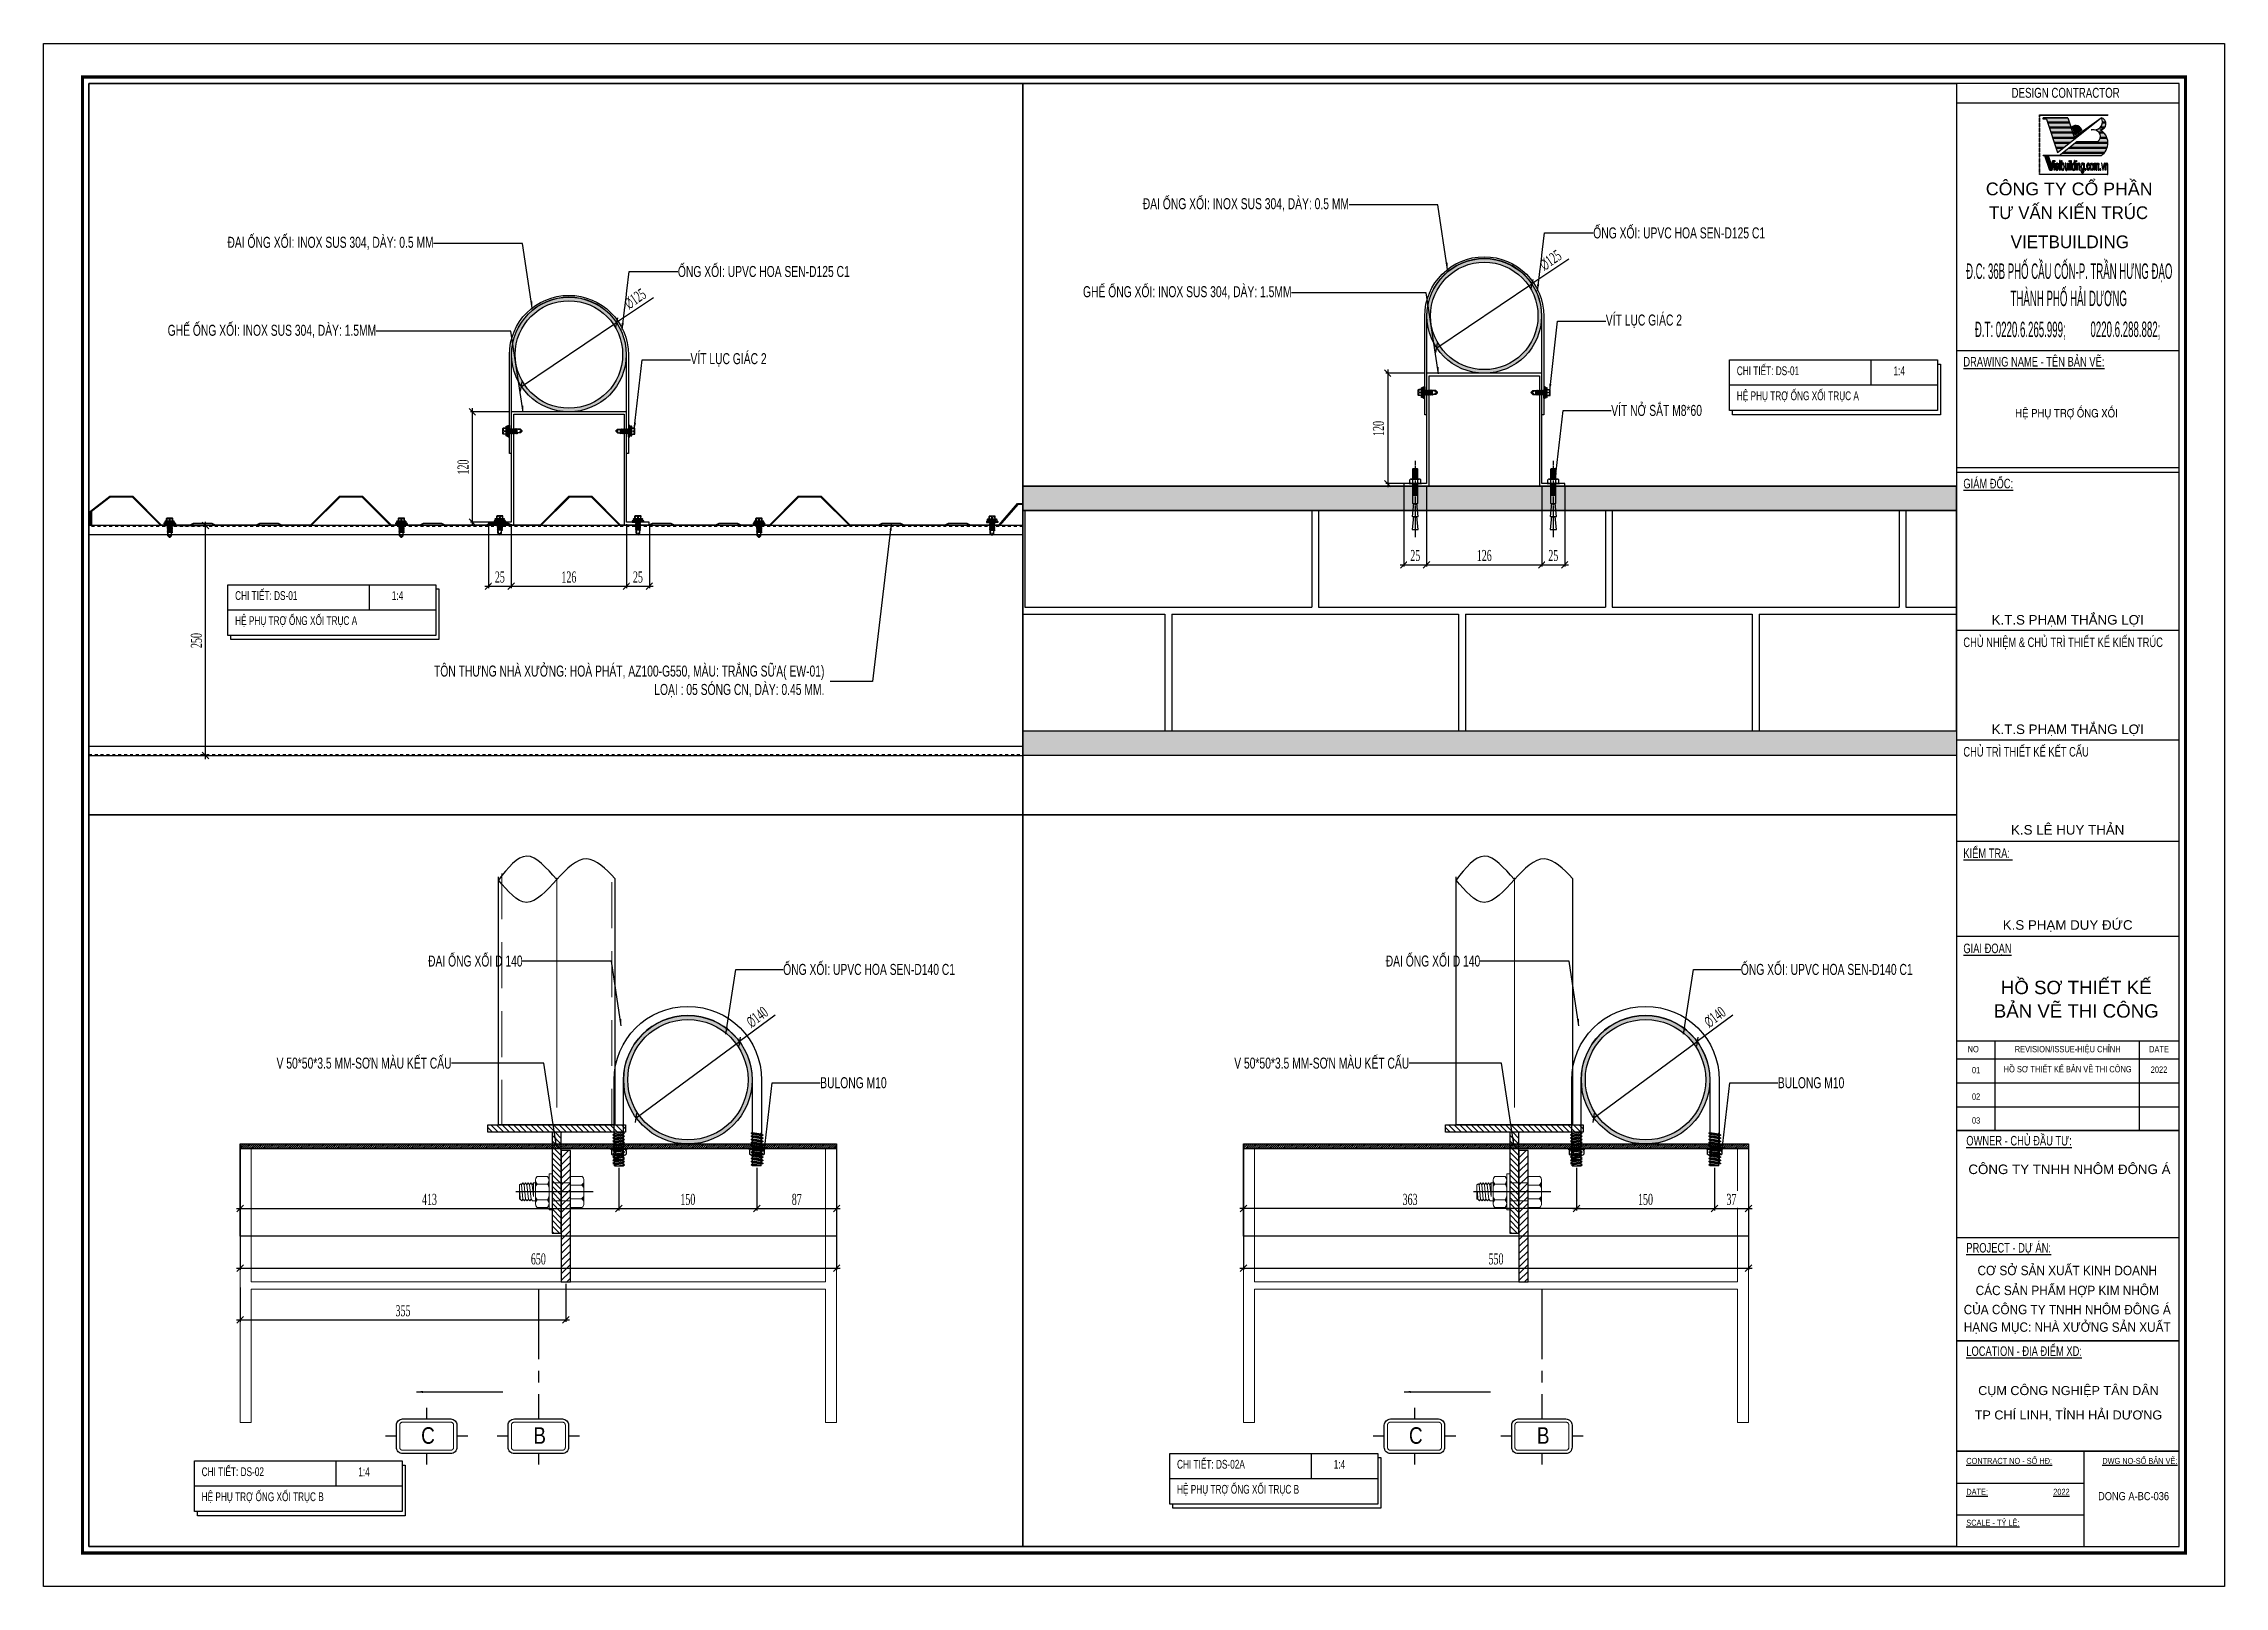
# Model space of a CAD drawing. Header units: inches. Extents: x 1359 to 46357, y -3807 to 191.
# Drawn here: x 24325 to 24919, y -1109 to -689 of the extents above; entities that cross this region are included whole.
import ezdxf
from ezdxf.enums import TextEntityAlignment as Align

# ---------------------------------------------------------------- set-up
doc = ezdxf.new("R2010")
doc.units = ezdxf.units.IN
doc.header["$MEASUREMENT"] = 0
for name, pattern in [('CENTER', [2, 1.25, -0.25, 0.25, -0.25]), ('CENTER2', [28.575, 19.05, -3.175, 3.175, -3.175]), ('DD3', [0.2, 0.1, -0.1]), ('HIDDEN', [0.375, 0.25, -0.125]), ('XKITLINE00', [0])]:
    doc.linetypes.add(name, pattern=pattern)
for name, color, linetype in [('114', 114, 'Continuous'), ('2', 2, 'Continuous'), ('3', 3, 'Continuous'), ('4', 4, 'Continuous'), ('5', 5, 'Continuous'), ('6', 6, 'Continuous'), ('7', 7, 'Continuous'), ('CAUTAO', 7, 'Continuous'), ('DIM', 8, 'Continuous'), ('flashing', 6, 'Continuous'), ('GHI CHU', 7, 'Continuous'), ('KhungTen', 7, 'Continuous'), ('STRUCTURE', 1, 'Continuous')]:
    doc.layers.add(name, color=color, linetype=linetype)
for name, color, linetype, lineweight in [('250', 250, 'Continuous', 9), ('251', 251, 'Continuous', 9), ('8', 8, 'CENTER2', 13), ('Part', 1, 'Continuous', 0), ('Z-DIMENSIONS', 1, 'Continuous', 0)]:
    doc.layers.add(name, color=color, linetype=linetype, lineweight=lineweight)
doc.styles.add('hx2', font='VHARIALN.TTF')
doc.styles.add('ST1', font='vntimeh.shx', dxfattribs={"width": 0.6})
doc.styles.add('ST1H', font='vnshxh.shx', dxfattribs={"width": 0.7})
doc.styles.add('ST4', font='VHARIALN.TTF')
doc.styles.add('TILLE', font='VHARIAL.TTF', dxfattribs={"width": 0.7})
doc.dimstyles.new('3', dxfattribs={"dimtxt": 3.5, "dimasz": 1.8, "dimexe": 1, "dimexo": 0, "dimgap": 1, "dimtad": 1, "dimdec": 0, "dimlfac": 3, "dimzin": 0, "dimdsep": 46, "dimtxsty": 'ST1H', "dimblk": 'OBLIQUE', "dimcen": 1, "dimdle": 1, "dimclrd": 8, "dimclre": 8, "dimclrt": 3, "dimadec": 0, "dimazin": 0, "dimtfac": 1, "dimtdec": 0, "dimtix": 1, "dimtofl": 0, "dimtmove": 1, "dimatfit": 3, "dimfxl": 0.18, "dimtfill": 1, "dimtolj": 1, "dimtzin": 0, "dimlwd": -1, "dimlwe": -1, "dimarcsym": 1})
doc.dimstyles.new('4', dxfattribs={"dimtxt": 3, "dimasz": 1.8, "dimexe": 0.5, "dimexo": 0.5, "dimgap": 1, "dimtad": 1, "dimdec": 0, "dimlfac": 4, "dimzin": 0, "dimdsep": 46, "dimtxsty": 'ST1', "dimblk": 'OBLIQUE', "dimcen": 1, "dimdle": 1, "dimclrd": 8, "dimclre": 8, "dimclrt": 3, "dimadec": 0, "dimazin": 0, "dimtfac": 1, "dimtdec": 0, "dimtix": 1, "dimtmove": 0, "dimatfit": 3, "dimfxl": 0.18, "dimtfill": 1, "dimtolj": 1, "dimtzin": 0, "dimlwd": -1, "dimlwe": -1, "dimarcsym": 1})
pattern_1 = [(315, (34079.7787, 6601.2226), (0.77339804, 0.77339804), [])]
pattern_2 = [(315, (34340.6263, 6601.2226), (0.77339804, 0.77339804), [])]

# ---------------------------------------------------------------- blocks, each defined once
blk = doc.blocks.new('A2SBCVN-D')
h = blk.add_hatch(color=16)
h.paths.add_polyline_path([(543.68, 398.73), (543.73, 398.73), (543.73, 399.83), (543.68, 399.83)])
h.paths.add_polyline_path([(543.68, 397.35), (543.73, 397.35), (543.73, 398.45), (543.68, 398.45)])
h.paths.add_polyline_path([(543.68, 395.96), (543.73, 395.96), (543.73, 397.06), (543.68, 397.06)])
h.paths.add_polyline_path([(543.68, 394.58), (543.73, 394.58), (543.73, 395.68), (543.68, 395.68)])
h.paths.add_polyline_path([(543.68, 393.2), (543.73, 393.2), (543.73, 394.3), (543.68, 394.3)])
h.paths.add_polyline_path([(543.68, 391.82), (543.73, 391.82), (543.73, 392.92), (543.68, 392.92)])
h.paths.add_polyline_path([(543.68, 390.43), (543.73, 390.43), (543.73, 391.53), (543.68, 391.53)])
h.paths.add_polyline_path([(543.73, 390.15), (543.68, 390.15), (543.68, 389.05), (543.73, 389.05)])
h.paths.add_polyline_path([(543.68, 387.67), (543.73, 387.67), (543.73, 388.77), (543.68, 388.77)])
h.paths.add_polyline_path([(543.68, 386.28), (543.73, 386.28), (543.73, 387.38), (543.68, 387.38)])
h.paths.add_polyline_path([(543.73, 384.62), (543.68, 384.62), (543.68, 384.4), (543.73, 384.4)])
h.paths.add_polyline_path([(543.68, 384.9), (543.73, 384.9), (543.73, 386), (543.68, 386)])
h.paths.add_polyline_path([(543.73, 400.57), (562.24, 400.57), (562.24, 400.63), (543.68, 400.63), (543.68, 400.11), (543.73, 400.11)])
h = blk.add_hatch(color=16)
h.paths.add_polyline_path([(560.46, 399.83, -0.138544), (560.81, 398.73), (561.67, 398.73, 0.260318)])
h.paths.add_polyline_path([(561.74, 398.45), (560.79, 398.45, -0.1433), (560.34, 397.35), (561.52, 397.35, 0.172481)])
h.paths.add_polyline_path([(561.31, 397.06), (560.07, 397.06, -0.19294), (558.57, 396.56), (557.83, 396.56), (557.75, 396.49), (558.41, 396.49, -0.2212), (559.77, 395.96), (560.95, 395.96, 0.057734), (560.18, 396.53, 0.193391)])
h.paths.add_polyline_path([(561.23, 395.68), (559.99, 395.68, -0.168052), (560.24, 394.58), (561.93, 394.58, 0.079058)])
h.paths.add_polyline_path([(562.04, 394.3), (560.19, 394.3, -0.174147), (559.51, 393.35), (553.81, 393.35), (553.62, 393.2), (562.26, 393.2, 0.067915)])
h.paths.add_polyline_path([(562.27, 392.92), (553.27, 392.92), (551.89, 391.82), (562.12, 391.82, 0.067165)])
h.paths.add_polyline_path([(562.03, 391.53), (551.53, 391.53), (550.15, 390.43), (561.44, 390.43, 0.075638)])
h.paths.add_polyline_path([(561.21, 390.15), (549.8, 390.15), (549.1, 389.59), (549.12, 389.54), (546.02, 389.54), (546.04, 389.47), (560.42, 389.47, 0.062807)])
h = blk.add_hatch(color=16)
h.paths.add_polyline_path([(552.45, 397.35), (554.57, 397.35, 0.327957)])
h.paths.add_polyline_path([(553.23, 394.88), (554.34, 395.68), (552.96, 395.68)])
edge = h.paths.add_edge_path()
edge.add_line((554.74, 395.96), (555.24, 396.33))
edge.add_arc((553.51, 395.91), 1.78, 13.59965, 40.32237)
edge.add_line((554.87, 397.06), (552.51, 397.06))
edge.add_line((552.51, 397.06), (552.87, 395.96))
edge.add_line((552.87, 395.96), (554.74, 395.96))
for points in [[(546.02, 389.54), (544.67, 389.54), (544.67, 389.49), (545.11, 389.49), (546.43, 385.5), (546.96, 385.5), (547.5, 388.18), (547.25, 388.18), (546.96, 386.62)], [(561.38, 387.45), (561.21, 387.45), (560.93, 385.92), (560.66, 387.45), (560.49, 387.45), (560.85, 385.51), (561.01, 385.51)], [(562.12, 384.4), (543.68, 384.4), (543.68, 384.35), (562.12, 384.35)], [(562.28, 384.4), (562.12, 384.4), (562.12, 384.35), (562.28, 384.35)]]:
    blk.add_hatch(color=16).paths.add_polyline_path(points)
h = blk.add_hatch(color=16)
h.paths.add_polyline_path([(547.8, 387.45), (547.63, 387.45), (547.63, 385.51), (547.8, 385.51)])
h.paths.add_polyline_path([(547.8, 388.18), (547.64, 388.18), (547.64, 387.8), (547.8, 387.8)])
h = blk.add_hatch(color=16)
edge = h.paths.add_edge_path()
edge.add_ellipse((548.44, 386.48), major_axis=(0, 1.01), ratio=0.467993, start_angle=-1.65359, end_angle=181.65359)
edge.add_line((548.46, 385.46), (548.46, 385.74))
edge.add_ellipse((548.45, 386.39), major_axis=(0, -0.658), ratio=0.439031, start_angle=270.61566, end_angle=362.36604, ccw=False)
edge.add_line((548.16, 386.39), (548.46, 386.39))
edge.add_line((548.46, 386.39), (548.46, 386.67))
edge.add_line((548.46, 386.67), (548.18, 386.67))
edge.add_ellipse((548.45, 386.66), major_axis=(0, 0.553), ratio=0.480235, start_angle=357.42527, end_angle=449.74626, ccw=False)
edge.add_line((548.46, 387.22), (548.46, 387.49))
edge = h.paths.add_edge_path()
edge.add_ellipse((548.44, 386.48), major_axis=(0, 1.01), ratio=0.467993, start_angle=-95.06323, end_angle=-1.65359)
edge.add_line((548.46, 387.49), (548.46, 387.22))
edge.add_ellipse((548.45, 386.66), major_axis=(0, 0.553), ratio=0.480235, start_angle=270.25374, end_angle=357.42527, ccw=False)
edge.add_line((548.71, 386.67), (548.46, 386.67))
edge.add_line((548.46, 386.67), (548.46, 386.39))
edge.add_line((548.46, 386.39), (548.92, 386.39))
edge = h.paths.add_edge_path()
edge.add_ellipse((548.44, 386.48), major_axis=(0, 1.01), ratio=0.467993, start_angle=181.65359, end_angle=248.01879)
edge.add_line((548.88, 386.1), (548.71, 386.14))
edge.add_ellipse((548.45, 386.39), major_axis=(0, -0.658), ratio=0.439031, start_angle=362.36604, end_angle=427.09973, ccw=False)
edge.add_line((548.46, 385.74), (548.46, 385.46))
h.paths.add_polyline_path([(549.44, 387.45), (549.28, 387.45), (549.28, 388.18), (549.11, 388.18), (549.11, 387.45), (548.99, 387.45), (548.99, 387.19), (549.11, 387.19), (549.11, 385.51), (549.28, 385.51), (549.28, 387.19), (549.44, 387.19)])
h = blk.add_hatch(color=16)
edge = h.paths.add_edge_path()
edge.add_ellipse((561.92, 386.62), major_axis=(0, 0.592), ratio=0.429631, start_angle=337.64297, end_angle=431.11554, ccw=False)
edge.add_arc((561.75, 386.94), 0.355, 22.22037, 39.41118, ccw=False)
edge.add_arc((560.91, 386.76), 1.21, 2.42274, 15.04467, ccw=False)
edge.add_line((562.12, 386.81), (562.12, 384.4))
edge.add_line((562.12, 384.4), (562.28, 384.4))
edge.add_line((562.28, 384.4), (562.28, 387.02))
edge.add_arc((561.86, 387.02), 0.426, 0.09229, 16.46786)
edge.add_arc((561.89, 387.12), 0.374, 2.90688, 68.6705)
edge.add_ellipse((561.94, 386.62), major_axis=(0, 0.867), ratio=0.461501, start_angle=347.94134, end_angle=400.5743)
edge.add_line((561.68, 387.28), (561.68, 387.44))
edge.add_line((561.68, 387.44), (561.51, 387.44))
edge.add_line((561.51, 387.44), (561.51, 385.52))
edge.add_line((561.51, 385.52), (561.68, 385.52))
edge.add_line((561.68, 385.52), (561.68, 386.81))
at = {"layer": 'GHI CHU'}
h = blk.add_hatch(color=256, dxfattribs=at)
h.paths.add_polyline_path([(551.83, 398.45), (545.9, 398.45), (546.26, 397.35), (552.19, 397.35)])
h.paths.add_polyline_path([(552.29, 397.06), (546.35, 397.06), (546.71, 395.96), (552.65, 395.96)])
h.paths.add_polyline_path([(552.74, 395.68), (546.8, 395.68), (547.16, 394.58), (553.1, 394.58)])
h.paths.add_polyline_path([(553.53, 394.3), (547.25, 394.3), (547.61, 393.2), (552.15, 393.2)])
h.paths.add_polyline_path([(551.79, 392.92), (547.7, 392.92), (548.06, 391.82), (550.41, 391.82)])
h.paths.add_polyline_path([(550.06, 391.53), (548.16, 391.53), (548.52, 390.43), (548.68, 390.43)])
h.paths.add_polyline_path([(544.67, 399.83), (544.67, 399.4), (545.59, 399.4), (545.8, 398.73), (551.74, 398.73), (551.38, 399.83)])
h = blk.add_hatch(color=256, dxfattribs=at)
h.paths.add_polyline_path([(555.26, 395.68), (554.71, 395.68), (553.18, 394.58), (553.88, 394.58)])
h.paths.add_polyline_path([(556.99, 397.06), (556.63, 397.06), (555.1, 395.96), (555.61, 395.96)])
h.paths.add_polyline_path([(558.73, 398.45), (558.55, 398.45), (557.02, 397.35), (557.35, 397.35)])
h.paths.add_polyline_path([(560.46, 399.83), (558.94, 398.73), (559.08, 398.73)])
h = blk.add_hatch(color=256, dxfattribs=at)
h.paths.add_polyline_path([(552.26, 386.35), (552.1, 386.35), (552.1, 385.51), (552.26, 385.51)])
h.paths.add_polyline_path([(552.26, 388.18), (552.1, 388.18), (552.1, 386.35), (552.26, 386.35)])
h.paths.add_polyline_path([(551.85, 387.45), (551.67, 387.45), (551.67, 386.35), (551.85, 386.35)])
h.paths.add_polyline_path([(551.85, 386.35), (551.67, 386.35), (551.67, 385.51), (551.85, 385.51)])
h.paths.add_polyline_path([(551.84, 388.18), (551.68, 388.18), (551.68, 387.8), (551.84, 387.8)])
h.paths.add_polyline_path([(551.42, 387.44), (551.25, 387.44), (551.25, 386.35), (551.42, 386.35)])
edge = h.paths.add_edge_path()
edge.add_line((551.42, 386.35), (551.25, 386.35))
edge.add_line((551.25, 386.35), (551.25, 386.15))
edge.add_ellipse((551.01, 386.34), major_axis=(0, -0.592), ratio=0.429631, start_angle=370.82114, end_angle=431.11554, ccw=False)
edge.add_line((551.06, 385.76), (551.06, 385.49))
edge.add_ellipse((550.99, 386.34), major_axis=(0, -0.867), ratio=0.461501, start_angle=369.7106, end_angle=400.5743)
edge.add_line((551.25, 385.68), (551.25, 385.52))
edge.add_line((551.25, 385.52), (551.42, 385.52))
edge.add_line((551.42, 385.52), (551.42, 386.35))
edge = h.paths.add_edge_path()
edge.add_line((550.82, 386.15), (550.82, 386.35))
edge.add_line((550.82, 386.35), (550.65, 386.35))
edge.add_line((550.65, 386.35), (550.65, 385.94))
edge.add_arc((551.08, 385.94), 0.426, 180.09229, 196.46786)
edge.add_arc((551.04, 385.84), 0.374, 182.90688, 248.6705)
edge.add_ellipse((550.99, 386.34), major_axis=(0, -0.867), ratio=0.461501, start_angle=347.94134, end_angle=369.7106)
edge.add_line((551.06, 385.49), (551.06, 385.76))
edge.add_ellipse((551.01, 386.34), major_axis=(0, -0.592), ratio=0.429631, start_angle=337.64297, end_angle=370.82114, ccw=False)
edge.add_arc((551.19, 386.02), 0.355, 202.22037, 219.41118, ccw=False)
edge.add_arc((552.03, 386.2), 1.21, 182.42274, 195.04467, ccw=False)
h.paths.add_polyline_path([(550.82, 387.45), (550.65, 387.45), (550.65, 386.35), (550.82, 386.35)])
edge = h.paths.add_edge_path()
edge.add_ellipse((550.03, 386.48), major_axis=(0, 1.01), ratio=0.405538, start_angle=262.78401, end_angle=401.54315)
edge.add_line((549.76, 387.23), (549.76, 388.18))
edge.add_line((549.76, 388.18), (549.59, 388.18))
edge.add_line((549.59, 388.18), (549.59, 386.35))
edge.add_line((549.59, 386.35), (549.76, 386.35))
edge.add_ellipse((550.02, 386.47), major_axis=(0, -0.743), ratio=0.34591, start_angle=80.54175, end_angle=279.45825, ccw=False)
edge.add_line((550.27, 386.35), (550.44, 386.35))
edge = h.paths.add_edge_path()
edge.add_ellipse((550.03, 386.48), major_axis=(0, 1.01), ratio=0.405538, start_angle=138.45685, end_angle=262.78401)
edge.add_line((550.44, 386.35), (550.27, 386.35))
edge.add_ellipse((550.02, 386.47), major_axis=(0, -0.743), ratio=0.34591, start_angle=-80.54175, end_angle=80.54175, ccw=False)
edge.add_line((549.76, 386.35), (549.59, 386.35))
edge.add_line((549.59, 386.35), (549.59, 385.51))
edge.add_line((549.59, 385.51), (549.76, 385.51))
edge.add_line((549.76, 385.51), (549.76, 385.72))
h = blk.add_hatch(color=256, dxfattribs=at)
edge = h.paths.add_edge_path()
edge.add_line((553.3, 388.18), (553.13, 388.18))
edge.add_line((553.13, 388.18), (553.13, 387.23))
edge.add_ellipse((552.86, 386.48), major_axis=(0, 1.01), ratio=0.405538, start_angle=-41.54315, end_angle=-11.40788)
edge.add_line((552.94, 387.47), (552.94, 387.19))
edge.add_ellipse((552.87, 386.47), major_axis=(0, -0.743), ratio=0.34591, start_angle=14.87451, end_angle=165.12549, ccw=False)
edge.add_line((552.94, 385.75), (552.94, 385.49))
edge.add_ellipse((552.86, 386.48), major_axis=(0, 1.01), ratio=0.405538, start_angle=191.40788, end_angle=221.54315)
edge.add_line((553.13, 385.72), (553.13, 385.51))
edge.add_line((553.13, 385.51), (553.3, 385.51))
edge.add_line((553.3, 385.51), (553.3, 388.18))
edge = h.paths.add_edge_path()
edge.add_ellipse((552.87, 386.47), major_axis=(0, -0.743), ratio=0.34591, start_angle=165.12549, end_angle=374.87451, ccw=False)
edge.add_line((552.94, 387.19), (552.94, 387.47))
edge.add_ellipse((552.86, 386.48), major_axis=(0, 1.01), ratio=0.405538, start_angle=-11.40788, end_angle=191.40788)
edge.add_line((552.94, 385.49), (552.94, 385.75))
h = blk.add_hatch(color=256, dxfattribs=at)
h.paths.add_polyline_path([(554.72, 386.54), (554.55, 386.54), (554.55, 385.51), (554.72, 385.51)])
edge = h.paths.add_edge_path()
edge.add_ellipse((554.38, 386.62), major_axis=(0, 0.867), ratio=0.461501, start_angle=347.94134, end_angle=400.5743)
edge.add_line((554.12, 387.28), (554.12, 387.44))
edge.add_line((554.12, 387.44), (553.95, 387.44))
edge.add_line((553.95, 387.44), (553.95, 386.54))
edge.add_line((553.95, 386.54), (554.12, 386.54))
edge.add_line((554.12, 386.54), (554.12, 386.81))
edge.add_ellipse((554.36, 386.62), major_axis=(0, 0.592), ratio=0.429631, start_angle=337.64297, end_angle=431.11554, ccw=False)
edge.add_arc((554.18, 386.94), 0.355, 22.22037, 39.41118, ccw=False)
edge.add_arc((553.34, 386.76), 1.21, 2.42274, 15.04467, ccw=False)
edge.add_line((554.55, 386.81), (554.55, 386.54))
edge.add_line((554.55, 386.54), (554.72, 386.54))
edge.add_line((554.72, 386.54), (554.72, 387.02))
edge.add_arc((554.29, 387.02), 0.426, 0.09229, 16.46786)
edge.add_arc((554.33, 387.12), 0.374, 2.90688, 68.6705)
h.paths.add_polyline_path([(554.12, 386.54), (553.95, 386.54), (553.95, 385.52), (554.12, 385.52)])
h.paths.add_polyline_path([(553.72, 387.45), (553.55, 387.45), (553.55, 385.51), (553.72, 385.51)])
h.paths.add_polyline_path([(553.72, 388.18), (553.56, 388.18), (553.56, 387.8), (553.72, 387.8)])
h = blk.add_hatch(color=256, dxfattribs=at)
edge = h.paths.add_edge_path()
edge.add_line((555.79, 386.54), (555.62, 386.54))
edge.add_ellipse((555.37, 386.5), major_axis=(0, -0.71), ratio=0.36195, start_angle=-93.15697, end_angle=93.15697, ccw=False)
edge.add_line((555.11, 386.54), (554.93, 386.54))
edge.add_ellipse((555.34, 386.5), major_axis=(0, -0.994), ratio=0.412615, start_angle=267.53347, end_angle=403.88923)
edge.add_line((555.62, 385.78), (555.62, 385.48))
edge.add_ellipse((555.35, 385.48), major_axis=(0, 0.487), ratio=0.558443, start_angle=109.47253, end_angle=270, ccw=False)
edge.add_line((555.1, 385.32), (554.93, 385.37))
edge.add_ellipse((555.35, 385.71), major_axis=(0, -0.994), ratio=0.451737, start_angle=289.93133, end_angle=436.3167)
edge.add_line((555.79, 385.47), (555.79, 386.54))
edge = h.paths.add_edge_path()
edge.add_line((555.79, 387.44), (555.62, 387.44))
edge.add_line((555.62, 387.44), (555.62, 387.21))
edge.add_ellipse((555.34, 386.5), major_axis=(0, -0.994), ratio=0.412615, start_angle=136.11077, end_angle=267.53347)
edge.add_line((554.93, 386.54), (555.11, 386.54))
edge.add_ellipse((555.37, 386.5), major_axis=(0, -0.71), ratio=0.36195, start_angle=93.15697, end_angle=266.84303, ccw=False)
edge.add_line((555.62, 386.54), (555.79, 386.54))
edge.add_line((555.79, 386.54), (555.79, 387.44))
h = blk.add_hatch(color=256, dxfattribs=at)
edge = h.paths.add_edge_path()
edge.add_ellipse((556.92, 386.5), major_axis=(0, -0.994), ratio=0.466355, start_angle=277.69478, end_angle=431.13362)
edge.add_line((557.36, 386.17), (557.18, 386.22))
edge.add_ellipse((556.92, 386.48), major_axis=(0, -0.732), ratio=0.388198, start_angle=278.95447, end_angle=429.57905, ccw=False)
edge.add_line((556.64, 386.36), (556.46, 386.36))
edge = h.paths.add_edge_path()
edge.add_ellipse((556.92, 386.5), major_axis=(0, -0.994), ratio=0.466355, start_angle=112.4126, end_angle=277.69478)
edge.add_line((556.46, 386.36), (556.64, 386.36))
edge.add_ellipse((556.92, 386.48), major_axis=(0, -0.732), ratio=0.388198, start_angle=117.33128, end_angle=278.95447, ccw=False)
edge.add_line((557.17, 386.81), (557.35, 386.87))
edge = h.paths.add_edge_path()
edge.add_ellipse((557.88, 386.48), major_axis=(0, -0.732), ratio=0.388198, start_angle=81.04553, end_angle=278.95447, ccw=False)
edge.add_line((558.16, 386.36), (558.34, 386.36))
edge.add_ellipse((557.88, 386.5), major_axis=(0, -0.994), ratio=0.466355, start_angle=82.30522, end_angle=277.69478)
edge.add_line((557.42, 386.36), (557.6, 386.36))
edge = h.paths.add_edge_path()
edge.add_ellipse((557.88, 386.48), major_axis=(0, -0.732), ratio=0.388198, start_angle=-81.04553, end_angle=81.04553, ccw=False)
edge.add_line((557.6, 386.36), (557.42, 386.36))
edge.add_ellipse((557.88, 386.5), major_axis=(0, -0.994), ratio=0.466355, start_angle=-82.30522, end_angle=82.30522)
edge.add_line((558.34, 386.36), (558.16, 386.36))
h = blk.add_hatch(color=256, dxfattribs=at)
edge = h.paths.add_edge_path()
edge.add_spline(control_points=[(559.26, 386.81), (559.27, 386.87), (559.28, 386.96), (559.33, 387.08), (559.38, 387.16), (559.44, 387.19), (559.48, 387.19), (559.49, 387.19)], knot_values=[0, 0, 0, 0, 11.081479, 18.244879, 23.976294, 28.152413, 30.786044, 30.786044, 30.786044, 30.786044], degree=3, periodic=0)
edge.add_ellipse((559.42, 386.62), major_axis=(0.095, 0.575), ratio=0.385084, start_angle=293.17495, end_angle=365.36311, ccw=False)
edge.add_line((559.66, 386.81), (559.66, 385.52))
edge.add_line((559.66, 385.52), (559.83, 385.52))
edge.add_line((559.83, 385.52), (559.83, 387))
edge.add_spline(control_points=[(559.83, 387), (559.83, 387.01), (559.82, 387.06), (559.81, 387.15), (559.78, 387.27), (559.74, 387.38), (559.67, 387.46), (559.58, 387.49), (559.5, 387.49), (559.42, 387.47), (559.35, 387.4), (559.3, 387.32), (559.26, 387.23), (559.24, 387.17), (559.23, 387.15)], knot_values=[0, 0, 0, 0, 2.354431, 9.360482, 17.790385, 25.124088, 31.700767, 37.28702, 42.777566, 47.268232, 53.023974, 59.355994, 66.629373, 71.187747, 71.187747, 71.187747, 71.187747], degree=3, periodic=0)
edge.add_spline(control_points=[(559.23, 387.15), (559.22, 387.19), (559.2, 387.27), (559.16, 387.37), (559.11, 387.43), (559.04, 387.48), (558.97, 387.49), (558.89, 387.49), (558.81, 387.45), (558.74, 387.37), (558.7, 387.31), (558.68, 387.28)], knot_values=[0, 0, 0, 0, 8.754315, 14.529021, 20.507142, 24.712325, 29.168518, 34.074723, 40.327725, 46.124469, 53.763056, 53.763056, 53.763056, 53.763056], degree=3, periodic=0)
edge.add_line((558.68, 387.28), (558.68, 387.44))
edge.add_line((558.68, 387.44), (558.51, 387.44))
edge.add_line((558.51, 387.44), (558.51, 385.52))
edge.add_line((558.51, 385.52), (558.68, 385.52))
edge.add_line((558.68, 385.52), (558.68, 386.81))
edge.add_ellipse((558.92, 386.62), major_axis=(0, 0.592), ratio=0.429631, start_angle=337.64297, end_angle=431.11554, ccw=False)
edge.add_arc((558.76, 387), 0.31, 13.97298, 32.37003, ccw=False)
edge.add_arc((557.89, 386.76), 1.21, 2.42274, 15.04467, ccw=False)
edge.add_line((559.1, 386.81), (559.1, 385.51))
edge.add_line((559.1, 385.51), (559.26, 385.51))
edge.add_line((559.26, 385.51), (559.26, 386.81))
for points in [[(556.27, 385.89), (556.08, 385.89), (556.08, 385.51), (556.27, 385.51)], [(560.31, 385.89), (560.12, 385.89), (560.12, 385.51), (560.31, 385.51)]]:
    blk.add_hatch(color=256, dxfattribs=at).paths.add_polyline_path(points)
for p, q in [((543.68, 400.11), (543.73, 400.11)), ((543.68, 399.83), (543.73, 399.83)), ((543.68, 398.73), (543.73, 398.73)), ((543.68, 398.45), (543.73, 398.45)), ((544.67, 399.83), (551.38, 399.83)), ((544.67, 399.4), (544.67, 399.83)), ((545.8, 398.73), (551.74, 398.73)), ((545.9, 398.45), (551.83, 398.45)), ((558.55, 398.45), (558.73, 398.45)), ((558.94, 398.73), (559.08, 398.73)), ((560.79, 398.45), (561.74, 398.45)), ((560.81, 398.73), (561.67, 398.73)), ((543.68, 397.35), (543.73, 397.35)), ((543.68, 397.35), (543.73, 397.35)), ((543.68, 397.06), (543.73, 397.06)), ((543.68, 395.96), (543.73, 395.96)), ((543.68, 395.68), (543.73, 395.68)), ((543.68, 394.58), (543.73, 394.58)), ((543.68, 394.3), (543.73, 394.3)), ((543.68, 393.2), (543.73, 393.2)), ((543.68, 392.92), (543.73, 392.92)), ((546.26, 397.35), (552.19, 397.35)), ((546.35, 397.06), (552.29, 397.06)), ((546.71, 395.96), (552.65, 395.96)), ((546.8, 395.68), (552.74, 395.68)), ((547.16, 394.58), (553.88, 394.58)), ((547.25, 394.3), (553.53, 394.3)), ((547.61, 393.2), (552.15, 393.2)), ((547.7, 392.92), (551.79, 392.92)), ((549.03, 389.54), (553.81, 393.35)), ((552.45, 397.35), (554.57, 397.35)), ((552.51, 397.06), (554.87, 397.06)), ((552.87, 395.96), (554.74, 395.96)), ((552.96, 395.68), (554.34, 395.68)), ((554.71, 395.68), (555.26, 395.68)), ((555.1, 395.96), (555.61, 395.96)), ((556.63, 397.06), (556.99, 397.06)), ((557.02, 397.35), (557.35, 397.35)), ((559.77, 395.96), (560.95, 395.96)), ((559.99, 395.68), (561.23, 395.68)), ((560.07, 397.06), (561.31, 397.06)), ((560.19, 394.3), (562.04, 394.3)), ((560.24, 394.58), (561.93, 394.58)), ((560.34, 397.35), (561.52, 397.35)), ((543.68, 391.82), (543.73, 391.82)), ((543.68, 391.53), (543.73, 391.53)), ((543.68, 390.43), (543.73, 390.43)), ((543.68, 390.15), (543.73, 390.15)), ((543.68, 389.05), (543.73, 389.05)), ((543.68, 388.77), (543.73, 388.77)), ((543.68, 387.67), (543.73, 387.67)), ((543.68, 387.38), (543.73, 387.38)), ((543.68, 386.28), (543.73, 386.28)), ((548.06, 391.82), (550.41, 391.82)), ((548.16, 391.53), (550.06, 391.53)), ((548.52, 390.43), (548.68, 390.43)), ((549.8, 390.15), (561.21, 390.15)), ((550.15, 390.43), (561.44, 390.43)), ((551.53, 391.53), (562.03, 391.53)), ((551.89, 391.82), (562.12, 391.82)), ((543.68, 386), (543.73, 386)), ((543.68, 384.9), (543.73, 384.9)), ((543.68, 384.62), (543.73, 384.62))]:
    blk.add_line(p, q)
at = {"color": 16}
for p, q in [((562.18, 400.57), (562.24, 400.57)), ((553.27, 392.92), (562.27, 392.92)), ((553.62, 393.2), (562.26, 393.2)), ((553.81, 393.35), (559.51, 393.35)), ((558.41, 396.49), (557.75, 396.49)), ((558.57, 396.56), (557.83, 396.56)), ((549.12, 389.54), (544.67, 389.54)), ((545.11, 389.49), (544.67, 389.49)), ((560.42, 389.47), (546.04, 389.47)), ((548.16, 386.39), (548.92, 386.39)), ((548.18, 386.67), (548.71, 386.67)), ((560.42, 389.47), (548.61, 389.47)), ((548.71, 386.14), (548.88, 386.1)), ((562.28, 384.4), (543.68, 384.4)), ((543.68, 384.4), (543.68, 384.35)), ((562.28, 384.35), (543.68, 384.35))]:
    blk.add_line(p, q, dxfattribs=at)
at = {"color": 176}
blk.add_line((557.75, 396.49), (557.83, 396.56), dxfattribs=at)
at = {"color": 16}
for points in [[(543.68, 400.11), (543.68, 400.63), (562.24, 400.63), (562.24, 400.57)], [(543.68, 398.73), (543.68, 399.83)], [(543.68, 397.35), (543.68, 398.45)], [(543.73, 400.11), (543.73, 400.57), (562.18, 400.57), (562.18, 400.57)], [(543.73, 398.73), (543.73, 399.83)], [(543.73, 397.35), (543.73, 398.45)], [(543.68, 395.96), (543.68, 397.06)], [(543.68, 394.58), (543.68, 395.68)], [(543.68, 393.2), (543.68, 394.3)], [(543.68, 391.82), (543.68, 392.92)], [(543.73, 395.96), (543.73, 397.06)], [(543.73, 394.58), (543.73, 395.68)], [(543.73, 393.2), (543.73, 394.3)], [(543.73, 391.82), (543.73, 392.92)], [(543.68, 390.43), (543.68, 391.53)], [(543.68, 389.05), (543.68, 390.15)], [(543.68, 387.67), (543.68, 388.77)], [(543.68, 386.28), (543.68, 387.38)], [(543.73, 390.43), (543.73, 391.53)], [(543.73, 389.05), (543.73, 390.15)], [(543.73, 387.67), (543.73, 388.77)], [(543.73, 386.28), (543.73, 387.38)], [(549.11, 387.19), (548.99, 387.19), (548.99, 387.45), (549.11, 387.45)], [(549.28, 387.45), (549.28, 388.18), (549.11, 388.18), (549.11, 387.45)], [(549.11, 387.19), (549.11, 385.51), (549.28, 385.51), (549.28, 387.19)], [(549.28, 387.45), (549.44, 387.45), (549.44, 387.19), (549.28, 387.19)], [(561.68, 386.81), (561.68, 385.52), (561.51, 385.52), (561.51, 387.44), (561.68, 387.44), (561.68, 387.28)], [(562.12, 386.81), (562.12, 384.35), (562.28, 384.35), (562.28, 387.02)], [(543.68, 384.9), (543.68, 386)], [(543.68, 384.4), (543.68, 384.62)], [(543.73, 384.9), (543.73, 386)], [(543.73, 384.4), (543.73, 384.62)]]:
    blk.add_lwpolyline(points, dxfattribs=at)
for points in [[(547.5, 388.18), (546.96, 385.5), (546.43, 385.5), (545.11, 389.49), (544.67, 389.49), (544.67, 389.54), (546.02, 389.54), (546.96, 386.62), (547.25, 388.18)], [(547.63, 387.45), (547.8, 387.45), (547.8, 385.51), (547.63, 385.51)], [(547.64, 388.18), (547.8, 388.18), (547.8, 387.8), (547.64, 387.8)], [(560.66, 387.45), (560.49, 387.45), (560.85, 385.51), (561.01, 385.51), (561.38, 387.45), (561.21, 387.45), (560.93, 385.92)]]:
    blk.add_lwpolyline(points, close=True, dxfattribs=at)
for centre, radius, start, end in [((558.69, 398.67), 2.12, 266.90313, 33.07941), ((560.08, 398.2), 1.67, 273.42206, 76.79415), ((558.53, 394.77), 1.73, 304.75817, 93.82587), ((558.12, 392.93), 4.15, 303.65002, 60.24555), ((561.89, 387.12), 0.374, 2.90688, 69.84098), ((561.75, 386.94), 0.355, 22.22037, 39.41118), ((560.91, 386.76), 1.21, 0.91786, 15.04467), ((561.86, 387.02), 0.426, 359.90771, 16.46786)]:
    blk.add_arc(centre, radius, start, end, dxfattribs=at)
blk.add_arc((553.51, 395.91), 1.78, 13.59965, 127.50143)
for centre, major_axis, ratio, start_param, end_param in [((548.44, 386.48), (0, 1.01), 0.467993, 1.954441, 7.942352), ((548.45, 386.39), (0, 0.658), 0.439031, 1.581542, 4.312704), ((548.45, 386.66), (0, 0.553), 0.480235, -1.566368, 1.566368), ((561.92, 386.62), (0, 0.592), 0.429631, -0.390204, 1.2412), ((561.94, 386.62), (0, 0.867), 0.461501, -0.708155, 0.210463)]:
    blk.add_ellipse(centre, major_axis=major_axis, ratio=ratio, start_param=start_param, end_param=end_param, dxfattribs=at)
at = {"layer": '2', "color": 157, "linetype": 'Continuous'}
blk.add_lwpolyline([(0, 420), (594, 420), (594, 0), (0, 0)], close=True, dxfattribs=at)
at = {"layer": '2', "color": 167, "linetype": 'Continuous', "const_width": 0.871}
blk.add_lwpolyline([(10.59, 9.07), (583.41, 9.07), (583.41, 410.93), (10.59, 410.93)], close=True, dxfattribs=at)
at = {"layer": '2', "color": 147, "linetype": 'Continuous'}
blk.add_lwpolyline([(12.33, 10.81), (581.67, 10.81), (581.67, 409.19), (12.33, 409.19)], close=True, dxfattribs=at)
at = {"layer": 'DIM'}
for p, q in [((551.38, 399.83), (544.67, 399.83)), ((545.59, 399.4), (544.67, 399.4)), ((545.59, 399.4), (544.67, 399.4)), ((545.59, 399.4), (548.55, 390.33)), ((546.02, 398.08), (548.55, 390.33)), ((548.55, 390.33), (560.46, 399.83)), ((551.38, 399.83), (553.11, 394.53)), ((553.11, 394.53), (560.46, 399.83))]:
    blk.add_line(p, q, dxfattribs=at)
at = {"layer": 'GHI CHU'}
for p, q in [((557.17, 386.81), (557.35, 386.87)), ((557.18, 386.22), (557.36, 386.17)), ((555.13, 385.31), (554.92, 385.37))]:
    blk.add_line(p, q, dxfattribs=at)
for points in [[(549.76, 385.72), (549.76, 385.51), (549.59, 385.51), (549.59, 388.18), (549.76, 388.18), (549.76, 387.23)], [(550.82, 386.15), (550.82, 387.45), (550.65, 387.45), (550.65, 385.94)], [(551.25, 386.15), (551.25, 387.44), (551.42, 387.44), (551.42, 385.52), (551.25, 385.52), (551.25, 385.68)], [(553.13, 387.23), (553.13, 388.18), (553.3, 388.18), (553.3, 385.51), (553.13, 385.51), (553.13, 385.72)], [(553.13, 385.72), (553.13, 385.51), (553.3, 385.51), (553.3, 388.18), (553.13, 388.18), (553.13, 387.23)], [(554.12, 386.81), (554.12, 385.52), (553.95, 385.52), (553.95, 387.44), (554.12, 387.44), (554.12, 387.28)], [(554.55, 386.81), (554.55, 385.51), (554.72, 385.51), (554.72, 387.02)], [(555.62, 387.21), (555.62, 387.44), (555.79, 387.44), (555.79, 385.47)], [(558.68, 386.81), (558.68, 385.52), (558.51, 385.52), (558.51, 387.44), (558.68, 387.44), (558.68, 387.28)], [(559.1, 386.81), (559.1, 385.51), (559.26, 385.51), (559.26, 386.81)], [(559.66, 386.81), (559.66, 385.52), (559.83, 385.52), (559.83, 387)], [(555.62, 385.47), (555.62, 385.78)]]:
    blk.add_lwpolyline(points, dxfattribs=at)
for points in [[(551.67, 387.45), (551.85, 387.45), (551.85, 385.51), (551.67, 385.51)], [(551.68, 388.18), (551.84, 388.18), (551.84, 387.8), (551.68, 387.8)], [(552.1, 388.18), (552.26, 388.18), (552.26, 385.51), (552.1, 385.51)], [(553.55, 387.45), (553.72, 387.45), (553.72, 385.51), (553.55, 385.51)], [(553.56, 388.18), (553.72, 388.18), (553.72, 387.8), (553.56, 387.8)], [(556.08, 385.51), (556.27, 385.51), (556.27, 385.89), (556.08, 385.89)], [(560.12, 385.51), (560.31, 385.51), (560.31, 385.89), (560.12, 385.89)]]:
    blk.add_lwpolyline(points, close=True, dxfattribs=at)
for centre, radius, start, end in [((552.03, 386.2), 1.21, 180.91786, 195.04467), ((554.33, 387.12), 0.374, 2.90688, 69.84098), ((554.18, 386.94), 0.355, 22.22037, 39.41118), ((553.34, 386.76), 1.21, 0.91786, 15.04467), ((554.29, 387.02), 0.426, 359.90771, 16.46786), ((558.76, 387), 0.31, 13.97298, 32.37003), ((557.89, 386.76), 1.21, 0.91786, 15.04467), ((551.08, 385.94), 0.426, 179.90771, 196.46786), ((551.04, 385.84), 0.374, 182.90688, 249.84098), ((551.19, 386.02), 0.355, 202.22037, 219.41118)]:
    blk.add_arc(centre, radius, start, end, dxfattribs=at)
for centre, major_axis, ratio, start_param, end_param in [((550.03, 386.48), (0, 1.01), 0.405538, -0.725065, 3.866657), ((550.02, 386.47), (0, -0.743), 0.34591, -1.570796, 4.712389), ((551.01, 386.34), (0, 0.592), 0.429631, 2.751389, 4.382793), ((552.86, 386.48), (0, 1.01), 0.405538, -0.725065, 3.866657), ((552.87, 386.47), (0, -0.743), 0.34591, -1.570796, 4.712389), ((554.36, 386.62), (0, 0.592), 0.429631, -0.390204, 1.2412), ((554.38, 386.62), (0, 0.867), 0.461501, -0.708155, 0.210463), ((555.34, 386.5), (0, 0.994), 0.412615, 2.375581, 7.049197), ((555.37, 386.5), (0, -0.71), 0.36195, -1.570796, 4.712389), ((556.92, 386.5), (0, 0.994), 0.466355, -1.179623, 4.383108), ((556.92, 386.48), (0, 0.732), 0.388198, -1.093776, 4.355976), ((557.88, 386.5), (0, -0.994), 0.466355, -1.570796, 4.712389), ((557.88, 386.48), (0, -0.732), 0.388198, -1.570796, 4.712389), ((558.92, 386.62), (0, 0.592), 0.429631, -0.390204, 1.2412), ((559.42, 386.62), (0.095, 0.575), 0.385084, -0.093604, 1.166317), ((550.99, 386.34), (0, 0.867), 0.461501, 2.433438, 3.352056), ((555.35, 385.71), (0, 0.994), 0.451737, 1.809615, 4.364522), ((555.35, 385.48), (0, 0.487), 0.558443, 1.570796, 4.372529)]:
    blk.add_ellipse(centre, major_axis=major_axis, ratio=ratio, start_param=start_param, end_param=end_param, dxfattribs=at)
for points in [[(558.68, 387.28), (558.74, 387.38), (558.81, 387.44), (558.9, 387.49), (558.97, 387.49), (559.04, 387.47), (559.1, 387.44), (559.16, 387.36), (559.19, 387.28), (559.23, 387.15)], [(559.23, 387.15), (559.25, 387.22), (559.3, 387.32), (559.36, 387.4), (559.42, 387.46), (559.49, 387.49), (559.58, 387.49), (559.66, 387.45), (559.73, 387.38), (559.78, 387.27), (559.81, 387.14), (559.82, 387.03), (559.83, 387)], [(559.49, 387.19), (559.45, 387.19), (559.39, 387.16), (559.34, 387.09), (559.29, 386.98), (559.26, 386.81)]]:
    blk.add_spline(points, degree=3, dxfattribs=at)
at = {"layer": 'KhungTen'}
for p, q in [((581.67, 409.19), (521.02, 409.19)), ((521.02, 409.19), (521.02, 139.14)), ((581.67, 139.14), (581.67, 409.19)), ((581.67, 403.82), (521.02, 403.82)), ((521.02, 336.46), (581.67, 336.46)), ((581.67, 304.48), (521.02, 304.48)), ((581.67, 303.27), (521.02, 303.27)), ((581.67, 260.21), (521.02, 260.21)), ((581.67, 230.41), (521.02, 230.41)), ((581.67, 202.78), (521.02, 202.78)), ((581.67, 176.88), (521.02, 176.88)), ((521.02, 148.54), (581.67, 148.54)), ((531.56, 137.09), (531.56, 148.54)), ((570.84, 124.1), (570.84, 148.54)), ((521.02, 143.59), (581.67, 143.59)), ((521.02, 143.59), (581.67, 143.59)), ((521.02, 139.14), (521.02, 66.81)), ((521.02, 137.09), (581.67, 137.09)), ((531.56, 130.59), (531.56, 137.09)), ((581.67, 66.81), (581.67, 139.14)), ((521.02, 130.59), (581.67, 130.59)), ((531.56, 124.1), (531.56, 130.59)), ((521.02, 124.1), (581.67, 124.1)), ((581.67, 124.1), (521.02, 124.1)), ((521.02, 94.94), (581.67, 94.94)), ((521.02, 66.81), (521.02, 36.8)), ((521.02, 66.81), (581.67, 66.81)), ((581.67, 66.81), (521.02, 66.81)), ((581.67, 36.8), (581.67, 66.81)), ((521.02, 36.8), (521.02, 10.81)), ((521.02, 36.8), (581.67, 36.8)), ((581.67, 36.8), (521.02, 36.8)), ((555.68, 36.8), (555.68, 10.81)), ((581.67, 10.81), (581.67, 36.8)), ((521.02, 28.14), (555.68, 28.14)), ((521.02, 19.47), (555.68, 19.47)), ((521.02, 10.81), (581.67, 10.81))]:
    blk.add_line(p, q, dxfattribs=at)
at = {"layer": '3', "ltscale": 0.5, "style": 'ST4'}
for tag, p in [('TENBANVE', (551.34, 319.39)), ('STT', (569.26, 24.56))]:
    blk.add_attdef(tag, text='', height=3, dxfattribs=at).set_placement(p, align=Align.MIDDLE_CENTER)
at = {"layer": 'KhungTen', "style": 'TILLE'}
for s, height, width, p in [('design contractor', 2.6966, 0.7, (550.76, 405.26)), ('thµnh phè h¶i d\xad¬ng', 4.2108, 0.447721, (551.6, 348.54))]:
    blk.add_text(s, height=height, dxfattribs=dict(at, width=width)).set_placement(p, align=Align.CENTER)
for s, height, width, p, p2 in [('c«ng ty cæ phÇn', 3.4657, 0.999149, (529.02, 378.72), (574.44, 378.72)), ('t\xad vÊn kiÕn tróc', 3.4657, 0.958998, (529.89, 372.24), (573.22, 372.24)), ('®.c: 36b phè cÇu cèn-p. trÇn h\xadng ®¹o', 4.2108, 0.447721, (523.64, 355.95), (579.83, 355.95))]:
    blk.add_text(s, height=height, dxfattribs=dict(at, width=width)).set_placement(p, p2, align=Align.FIT)
for s, height, width, p in [('vietbuilding', 3.4657, 0.958998, (535.78, 364.31)), ('®.t: 0220.6.265.999;', 4.2108, 0.447721, (526.03, 340.09)), (' 0220.6.288.882;', 4.2108, 0.447721, (556.79, 340.13)), ('%%Udrawing name - tªn b¶n vÏ:', 2.5992, 0.7, (522.9, 332.1)), ('%%Ugi¸m ®èc:', 2.5992, 0.7, (522.9, 298.93)), ('chñ nhiÖm & chñ tr× thiÕt kÕ kiÕn tróc', 2.5992, 0.7, (522.9, 255.72)), ('chñ tr× thiÕt kÕ KÕT CÊU', 2.5992, 0.7, (522.9, 225.92)), ('%%UKIÓM TRA: ', 2.5992, 0.7, (522.9, 198.29)), ('%%UGIAI §O¹N', 2.5992, 0.7, (522.9, 172.39)), ('%%uowner - chñ ®Çu t\xad:', 2.5992, 0.7, (523.71, 120.03)), ('%%uproject - dù ¸n:', 2.5992, 0.7, (523.71, 90.88)), ('%%ulocation - ®Þa ®iÓm xd:', 2.5992, 0.7, (523.71, 62.74)), ('%%ucontract no - sè h®:', 1.6386, 0.7, (523.71, 33.34)), ('%%udwg no-sè b¶n vÏ:', 1.6386, 0.7, (560.75, 33.34)), ('%%udate:', 1.639, 0.7, (523.71, 24.92)), ('%%U2022', 1.639, 0.7, (547.4, 24.92)), ('%%uscale - tû lÖ:', 1.6386, 0.7, (523.71, 16.51))]:
    blk.add_text(s, height=height, dxfattribs=dict(at, width=width)).set_placement(p)
for s, height, p in [('k.t.s ph¹m th¾ng lîi', 2.5992, (551.32, 263.14)), ('k.t.s ph¹m th¾ng lîi', 2.5992, (551.32, 233.34)), ('k.s L£ HUY TH¶N', 2.5992, (551.32, 205.97)), ('k.s PH¹M DUY §øC', 2.5992, (551.32, 180.06)), ('Hå S¥ THIÕT KÕ', 3.6389, (553.65, 163.05)), ('B¶N VÏ THI C¤NG', 3.6389, (553.65, 156.66)), ('C¤NG TY TNHH NH¤M §¤NG ¸', 2.5992, (551.8, 113.54)), ('CôM C¤NG NGHIÖP T¢N D¢N', 2.4563, (551.53, 53.3)), ('TP CHÝ LINH, TØNH H¶I D¦¥NG', 2.4563, (551.53, 46.66))]:
    blk.add_text(s, height=height, dxfattribs=at).set_placement(p, align=Align.MIDDLE_CENTER)
for s, height, width, p in [('no', 1.733, 0.7, (525.59, 146.26)), ('revision/issue-hiÖu chØnh', 1.7328, 0.7, (551.32, 146.26)), ('date', 1.733, 0.7, (576.19, 146.23)), ('01', 1.733, 0.7, (526.37, 140.55)), ('Hå S¥ THIÕT KÕ B¶N VÏ THI C¤NG', 1.7328, 0.7, (551.32, 140.81)), ('2022', 1.733, 0.7, (576.19, 140.67)), ('02', 1.733, 0.7, (526.37, 133.34)), ('03', 1.733, 0.7, (526.37, 126.84)), ('C¥ Së S¶N XUÊT KINH DOANH', 2.5553, 0.9, (551.2, 85.99)), ('CñA C¤NG TY TNHH NH¤M §¤NG ¸', 2.5553, 0.9, (551.2, 75.36)), ('C¸C S¶N PHÈM HîP KIM NH¤M', 2.5553, 0.9, (551.2, 80.57)), ('H¹NG MôC: NHµ X¦ëNG S¶N XUÊT', 2.5553, 0.9, (551.2, 70.58))]:
    blk.add_text(s, height=height, dxfattribs=dict(at, width=width)).set_placement(p, align=Align.MIDDLE_CENTER)
blk = doc.blocks.new('_Oblique')
at = {"color": 0, "linetype": 'ByBlock', "lineweight": -2}
blk.add_line((-0.5, -0.5), (0.5, 0.5), dxfattribs=at)
blk = doc.blocks.new('*D314')
at = {"color": 8, "linetype": 'Continuous', "transparency": 16777216}
for p, q in [((24369.62, -884.13), (24369.62, -819.55)), ((24358.71, -820.55), (24370.12, -820.55)), ((24358.71, -883.13), (24370.12, -883.13))]:
    blk.add_line(p, q, dxfattribs=at)
at = {"layer": 'Defpoints', "color": 0, "transparency": 16777216}
for p in [(24358.21, -820.55), (24369.62, -820.55), (24358.21, -883.13)]:
    blk.add_point(p, dxfattribs=at)
at = {"color": 8, "transparency": 16777216, "xscale": 1.8, "yscale": 1.8, "zscale": 1.8}
for p, rotation in [((24369.62, -820.55), 90), ((24369.62, -883.13), 270)]:
    blk.add_blockref('_Oblique', p, dxfattribs=dict(at, rotation=rotation))
at = {"color": 3, "transparency": 16777216, "insert": (24367.12, -851.84), "char_height": 3, "attachment_point": 5, "rotation": 90, "style": 'ST1', "bg_fill": 3, "box_fill_scale": 1.25, "bg_fill_color": 256, "bg_fill_true_color": 13158600, "bg_fill_transparency": 0}
blk.add_mtext('\\A1;250', dxfattribs=at)
blk = doc.blocks.new('Short_Self_drilling')
at = {"layer": 'STRUCTURE', "color": 1, "linetype": 'Continuous'}
for p, q in [((6.4, 1.7), (-6.4, 1.7)), ((5.1, 3.8), (-5.1, 3.8)), ((-2.6, 2.9), (-5.1, 2.9)), ((-3.4, 3.8), (-3.4, 6.8)), ((3, 7.2), (-3, 7.2)), ((2.6, 2.9), (-2.6, 2.9)), ((-2.1, 2.8), (-2.1, 2.9)), ((6.3, 0), (0, 0)), ((2.2, 2.8), (2.2, 2.9)), ((2.2, -0.5), (2.2, 0)), ((5.1, 2.9), (2.6, 2.9)), ((3.4, 3.8), (3.4, 6.8)), ((3, -1.2), (-2.7, -0.2)), ((3, -2.7), (-2.7, -1.8)), ((3, -4.2), (-2.7, -3.3)), ((3, -5.8), (-2.7, -4.8)), ((3, -7.3), (-2.7, -6.3)), ((-1.9, -8), (-2.7, -7.9)), ((-2.1, -1.4), (-2.1, -0.9)), ((-2.1, -2.9), (-2.1, -2.4)), ((-2.1, -4.4), (-2.1, -3.9)), ((-2.1, -6), (-2.1, -5.4)), ((-2.1, -7.5), (-2.1, -7)), ((-2.1, -12.3), (-2.1, -8.5)), ((3, -8.8), (-1.1, -8.1)), ((2.1, -12.3), (2.1, -9.1)), ((2.2, -2), (2.2, -1.5)), ((2.2, -3.6), (2.2, -3)), ((2.2, -5.1), (2.2, -4.6)), ((2.2, -6.6), (2.2, -6.1)), ((2.2, -8.1), (2.2, -7.6))]:
    blk.add_line(p, q, dxfattribs=at)
blk.add_lwpolyline([(6.4, 1.3), (6.4, 1.7), (2.1, 2.8), (-2.1, 2.8), (-6.4, 1.7), (-6.4, 1.3)], close=True, dxfattribs=at)
for points in [[(-6.4, 1.3, -0.088869), (-6.3, 0), (0, 0)], [(-0.1, 3.8), (-0.3, 6.2, 0.338878), (-3.1, 6.2), (-3.3, 3.8)], [(3.3, 3.8), (3.1, 6.2, 0.338878), (0.3, 6.2), (0.1, 3.8)], [(2.1, -12.3), (0.2, -14.2, -0.333596), (-0.2, -14.2), (-2.1, -12.3)], [(-0.1, -14), (-1, -12.2, -0.148657), (-1.4, -11.2), (-2, -7.7, -0.815006), (-1.2, -7.8, 0.150833), (-0.8, -8.7)], [(2.1, -12.3), (1.7, -11.7, 0.52242), (0.9, -11.7), (-0.2, -14.2)]]:
    blk.add_lwpolyline(points, format="xyb", dxfattribs=at)
for points in [[(3, -1.2), (2.2, -1.5), (-2.1, -0.8), (-2.7, -0.2), (-2.4, 0)], [(3, -2.7), (2.2, -3), (-2.1, -2.4), (-2.7, -1.8), (-2.1, -1.4), (2.2, -2), (3, -2.7)], [(3, -4.2), (2.2, -4.6), (-2.1, -3.9), (-2.7, -3.3), (-2.1, -2.9), (2.2, -3.6), (3, -4.2)], [(3, -5.8), (2.2, -6.1), (-2.1, -5.4), (-2.7, -4.8), (-2.1, -4.4), (2.2, -5.1), (3, -5.8)], [(3, -7.3), (2.2, -7.6), (-2.1, -7), (-2.7, -6.3), (-2.1, -6), (2.2, -6.6), (3, -7.3)], [(-1.8, -8.5), (-2.1, -8.5), (-2.7, -7.9), (-2.1, -7.5), (-1.8, -7.5)], [(-1.3, -7.6), (2.2, -8.1), (3, -8.8)], [(-1.2, 0), (2.2, -0.5), (3, -1.2)], [(3, -8.8), (2.2, -9.1), (-0.8, -8.7)]]:
    blk.add_lwpolyline(points, dxfattribs=at)
for centre, radius, start, end in [((-5, 3.3), 0.455, 109.7949, 250.2674), ((-3, 6.8), 0.429, 90.0311, 180.0311), ((3, 6.8), 0.429, 0.0311, 90.0311), ((5.1, 3.3), 0.435, 279.7276, 80.3347), ((10, 0.2), 3.74, 162.2963, 182.6103)]:
    blk.add_arc(centre, radius, start, end, dxfattribs=at)
blk = doc.blocks.new('*D315')
at = {"color": 8, "linetype": 'Continuous', "transparency": 16777216}
blk.add_line((24491.58, -758.51), (24481.53, -765.26), dxfattribs=at)
at = {"layer": 'Defpoints', "color": 0, "transparency": 16777216}
blk.add_point((24455.62, -782.68), dxfattribs=at)
at = {"color": 8, "transparency": 16777216, "xscale": 1.8, "yscale": 1.8, "zscale": 1.8, "rotation": 33.90981928174885}
blk.add_blockref('_Oblique', (24455.62, -782.68), dxfattribs=at)
at = {"color": 3, "transparency": 16777216, "insert": (24486.65, -758.81), "char_height": 3, "attachment_point": 5, "rotation": 33.90982, "style": 'ST1', "bg_fill": 3, "box_fill_scale": 1.25, "bg_fill_color": 256, "bg_fill_true_color": 13158600, "bg_fill_transparency": 0}
blk.add_mtext('\\A1;∅125', dxfattribs=at)
at = {"color": 8, "linetype": 'Continuous', "transparency": 16777216}
blk.add_line((24455.62, -782.68), (24481.53, -765.26), dxfattribs=at)
at = {"layer": 'Defpoints', "color": 0, "transparency": 16777216}
blk.add_point((24481.53, -765.26), dxfattribs=at)
at = {"color": 8, "transparency": 16777216, "xscale": 1.8, "yscale": 1.8, "zscale": 1.8, "rotation": 213.9098192817489}
blk.add_blockref('_Oblique', (24481.53, -765.26), dxfattribs=at)
blk = doc.blocks.new('*D316')
at = {"color": 8, "linetype": 'Continuous', "transparency": 16777216}
for p, q in [((24446.67, -820.13), (24446.67, -837.57)), ((24452.87, -820.13), (24452.87, -837.57)), ((24445.67, -837.07), (24453.87, -837.07))]:
    blk.add_line(p, q, dxfattribs=at)
at = {"layer": 'Defpoints', "color": 0, "transparency": 16777216}
for p in [(24446.67, -819.63), (24452.87, -819.63)]:
    blk.add_point(p, dxfattribs=at)
at = {"color": 8, "transparency": 16777216, "xscale": 1.8, "yscale": 1.8, "zscale": 1.8, "rotation": 180}
blk.add_blockref('_Oblique', (24446.67, -837.07), dxfattribs=at)
at = {"color": 8, "transparency": 16777216, "xscale": 1.8, "yscale": 1.8, "zscale": 1.8}
blk.add_blockref('_Oblique', (24452.87, -837.07), dxfattribs=at)
at = {"color": 3, "transparency": 16777216, "insert": (24449.77, -834.57), "char_height": 3, "attachment_point": 5, "style": 'ST1', "bg_fill": 3, "box_fill_scale": 1.25, "bg_fill_color": 256, "bg_fill_true_color": 13158600, "bg_fill_transparency": 4544369}
blk.add_mtext('\\A1;25', dxfattribs=at)
at = {"layer": 'Defpoints', "color": 0, "transparency": 16777216}
blk.add_point((24452.87, -837.07), dxfattribs=at)
blk = doc.blocks.new('*D317')
at = {"color": 8, "linetype": 'Continuous', "transparency": 16777216}
for p, q in [((24452.87, -820.13), (24452.87, -837.57)), ((24484.28, -820.13), (24484.28, -837.57)), ((24451.87, -837.07), (24485.28, -837.07))]:
    blk.add_line(p, q, dxfattribs=at)
at = {"layer": 'Defpoints', "color": 0, "transparency": 16777216}
for p in [(24452.87, -819.63), (24484.28, -819.63), (24484.28, -837.07)]:
    blk.add_point(p, dxfattribs=at)
at = {"color": 8, "transparency": 16777216, "xscale": 1.8, "yscale": 1.8, "zscale": 1.8, "rotation": 180}
blk.add_blockref('_Oblique', (24452.87, -837.07), dxfattribs=at)
at = {"color": 8, "transparency": 16777216, "xscale": 1.8, "yscale": 1.8, "zscale": 1.8}
blk.add_blockref('_Oblique', (24484.28, -837.07), dxfattribs=at)
at = {"color": 3, "transparency": 16777216, "insert": (24468.57, -834.57), "char_height": 3, "attachment_point": 5, "style": 'ST1', "bg_fill": 3, "box_fill_scale": 1.25, "bg_fill_color": 256, "bg_fill_true_color": 13158600, "bg_fill_transparency": 7209078}
blk.add_mtext('\\A1;126', dxfattribs=at)
blk = doc.blocks.new('*D318')
at = {"color": 8, "linetype": 'Continuous', "transparency": 16777216}
for p, q in [((24484.28, -820.13), (24484.28, -837.57)), ((24490.48, -820.13), (24490.48, -837.57)), ((24483.28, -837.07), (24491.48, -837.07))]:
    blk.add_line(p, q, dxfattribs=at)
at = {"layer": 'Defpoints', "color": 0, "transparency": 16777216}
for p in [(24484.28, -819.63), (24490.48, -819.63)]:
    blk.add_point(p, dxfattribs=at)
at = {"color": 8, "transparency": 16777216, "xscale": 1.8, "yscale": 1.8, "zscale": 1.8, "rotation": 180}
blk.add_blockref('_Oblique', (24484.28, -837.07), dxfattribs=at)
at = {"color": 8, "transparency": 16777216, "xscale": 1.8, "yscale": 1.8, "zscale": 1.8}
blk.add_blockref('_Oblique', (24490.48, -837.07), dxfattribs=at)
at = {"color": 3, "transparency": 16777216, "insert": (24487.38, -834.57), "char_height": 3, "attachment_point": 5, "style": 'ST1', "bg_fill": 3, "box_fill_scale": 1.25, "bg_fill_color": 256, "bg_fill_true_color": 13158600, "bg_fill_transparency": 7620480}
blk.add_mtext('\\A1;25', dxfattribs=at)
at = {"layer": 'Defpoints', "color": 0, "transparency": 16777216}
blk.add_point((24490.48, -837.07), dxfattribs=at)
blk = doc.blocks.new('*D319')
at = {"color": 8, "linetype": 'Continuous', "transparency": 16777216}
for p, q in [((24452.37, -789.58), (24441.76, -789.58)), ((24442.26, -788.58), (24442.26, -820.63)), ((24452.37, -819.63), (24441.76, -819.63))]:
    blk.add_line(p, q, dxfattribs=at)
at = {"layer": 'Defpoints', "color": 0, "transparency": 16777216}
for p in [(24452.87, -789.58), (24442.26, -819.63), (24452.87, -819.63)]:
    blk.add_point(p, dxfattribs=at)
at = {"color": 8, "transparency": 16777216, "xscale": 1.8, "yscale": 1.8, "zscale": 1.8}
for p, rotation in [((24442.26, -789.58), 90), ((24442.26, -819.63), 270)]:
    blk.add_blockref('_Oblique', p, dxfattribs=dict(at, rotation=rotation))
at = {"color": 3, "transparency": 16777216, "insert": (24439.76, -804.61), "char_height": 3, "attachment_point": 5, "rotation": 90, "style": 'ST1', "bg_fill": 3, "box_fill_scale": 1.25, "bg_fill_color": 256, "bg_fill_true_color": 13158600, "bg_fill_transparency": 2823650}
blk.add_mtext('\\A1;120', dxfattribs=at)
blk = doc.blocks.new('*D320')
at = {"color": 8, "linetype": 'Continuous', "transparency": 16777216}
blk.add_line((24740.91, -748), (24730.85, -754.76), dxfattribs=at)
at = {"layer": 'Defpoints', "color": 0, "transparency": 16777216}
blk.add_point((24704.94, -772.17), dxfattribs=at)
at = {"color": 8, "transparency": 16777216, "xscale": 1.8, "yscale": 1.8, "zscale": 1.8, "rotation": 33.90981928174972}
blk.add_blockref('_Oblique', (24704.94, -772.17), dxfattribs=at)
at = {"color": 3, "transparency": 16777216, "insert": (24735.98, -748.3), "char_height": 3, "attachment_point": 5, "rotation": 33.90982, "style": 'ST1', "bg_fill": 3, "box_fill_scale": 1.25, "bg_fill_color": 256, "bg_fill_true_color": 13158600, "bg_fill_transparency": 5910819}
blk.add_mtext('\\A1;∅125', dxfattribs=at)
at = {"color": 8, "linetype": 'Continuous', "transparency": 16777216}
blk.add_line((24704.94, -772.17), (24730.85, -754.76), dxfattribs=at)
at = {"layer": 'Defpoints', "color": 0, "transparency": 16777216}
blk.add_point((24730.85, -754.76), dxfattribs=at)
at = {"color": 8, "transparency": 16777216, "xscale": 1.8, "yscale": 1.8, "zscale": 1.8, "rotation": 213.9098192817497}
blk.add_blockref('_Oblique', (24730.85, -754.76), dxfattribs=at)
blk = doc.blocks.new('*D321')
at = {"color": 8, "linetype": 'Continuous', "transparency": 16777216}
for p, q in [((24691.59, -778.07), (24691.59, -810.13)), ((24701.69, -779.07), (24691.09, -779.07)), ((24701.69, -809.13), (24691.09, -809.13))]:
    blk.add_line(p, q, dxfattribs=at)
at = {"layer": 'Defpoints', "color": 0, "transparency": 16777216}
for p in [(24702.19, -779.07), (24691.59, -809.13), (24702.19, -809.13)]:
    blk.add_point(p, dxfattribs=at)
at = {"color": 8, "transparency": 16777216, "xscale": 1.8, "yscale": 1.8, "zscale": 1.8}
for p, rotation in [((24691.59, -779.07), 90), ((24691.59, -809.13), 270)]:
    blk.add_blockref('_Oblique', p, dxfattribs=dict(at, rotation=rotation))
at = {"color": 3, "transparency": 16777216, "insert": (24689.09, -794.1), "char_height": 3, "attachment_point": 5, "rotation": 90, "style": 'ST1', "bg_fill": 3, "box_fill_scale": 1.25, "bg_fill_color": 256, "bg_fill_true_color": 13158600, "bg_fill_transparency": 11234246}
blk.add_mtext('\\A1;120', dxfattribs=at)
blk = doc.blocks.new('A$Cb70e0635')
at = {"layer": '7'}
h = blk.add_hatch(dxfattribs=at)
h.set_pattern_fill('ANSI31', color=252, scale=4.363636, angle=270, style=0)
h.set_pattern_definition([(315, (273844.77137, -332343.17117), (0.3856946079, 0.3856946079), [])])
h.paths.add_polyline_path([(20.7, 7.7), (20.7, 5.6), (31.4, 5.6), (31.4, 7.7)])
h.paths.add_polyline_path([(31.4, 3.6), (31.4, 5.6), (20.7, 5.6), (20.7, 3.6)])
h.paths.add_polyline_path([(7.5, 5.6), (7.5, 3.6), (16.5, 3.6), (16.5, 5.6)])
h.paths.add_polyline_path([(7.5, 7.7), (7.5, 5.6), (16.5, 5.6), (16.5, 7.7)])
for p, q in [((7.5, 8), (7.5, 3.2)), ((7.5, 7.7), (16.5, 7.7)), ((7.5, 3.6), (16.5, 3.6)), ((16.5, 2), (16.5, 9.3)), ((19.6, 10.6), (17.2, 10.6)), ((19.6, 7.9), (17.2, 7.9)), ((19.6, 3.4), (17.2, 3.4)), ((19.6, 0.6), (17.2, 0.6)), ((20.3, 2), (20.3, 9.3)), ((20.3, 2), (20.3, 9.3)), ((20.3, 2), (20.3, 9.3)), ((20.7, 7.7), (31.4, 7.7)), ((20.7, 3.6), (31.4, 3.6)), ((31.4, 8), (31.4, 3.2))]:
    blk.add_line(p, q, dxfattribs=at)
at = {"layer": '7', "color": 5}
blk.add_line((20.7, 5.6), (22.7, 5.6), dxfattribs=at)
at = {"layer": '7'}
for points in [[(16.5, 8), (7.5, 8), (7.1, 7.7), (7.1, 3.6), (7.5, 3.2), (16.5, 3.2)], [(20.3, 3.2), (38.7, 3.2), (38.7, 8), (20.7, 8)], [(38.7, 4), (50.5, 2.8), (50.5, 8.4), (38.7, 7.2)], [(50.5, 4), (62.2, 2.8), (62.2, 8.4), (50.5, 7.2)]]:
    blk.add_lwpolyline(points, dxfattribs=at)
blk.add_lwpolyline([(20.3, 11.3), (20.7, 11.3), (20.7, 0), (20.3, 0)], close=True, dxfattribs=at)
for centre, radius, start, end in [((18.2, 9.3), 1.7, 126.383, 233.617), ((20.5, 5.6), 4.03, 145.9279, 214.0721), ((18.2, 2), 1.7, 126.383, 233.617), ((18.6, 9.3), 1.7, 306.383, 53.617), ((16.3, 5.6), 4.03, 325.9279, 34.0721), ((18.6, 2), 1.7, 306.383, 53.617)]:
    blk.add_arc(centre, radius, start, end, dxfattribs=at)
at = {"layer": 'DIM', "color": 1, "linetype": 'CENTER2', "ltscale": 0.08}
blk.add_line((0, 5.6), (69.2, 5.6), dxfattribs=at)
blk = doc.blocks.new('*D322')
at = {"color": 8, "linetype": 'Continuous', "transparency": 16777216}
for p, q in [((24696, -809.63), (24696, -831.7)), ((24702.19, -809.63), (24702.19, -831.7)), ((24695, -831.2), (24703.19, -831.2))]:
    blk.add_line(p, q, dxfattribs=at)
at = {"layer": 'Defpoints', "color": 0, "transparency": 16777216}
for p in [(24696, -809.13), (24702.19, -809.13)]:
    blk.add_point(p, dxfattribs=at)
at = {"color": 8, "transparency": 16777216, "xscale": 1.8, "yscale": 1.8, "zscale": 1.8, "rotation": 180}
blk.add_blockref('_Oblique', (24696, -831.2), dxfattribs=at)
at = {"color": 8, "transparency": 16777216, "xscale": 1.8, "yscale": 1.8, "zscale": 1.8}
blk.add_blockref('_Oblique', (24702.19, -831.2), dxfattribs=at)
at = {"color": 3, "transparency": 16777216, "insert": (24699.1, -828.7), "char_height": 3, "attachment_point": 5, "style": 'ST1', "bg_fill": 3, "box_fill_scale": 1.25, "bg_fill_color": 256, "bg_fill_true_color": 13158600, "bg_fill_transparency": 16687644}
blk.add_mtext('\\A1;25', dxfattribs=at)
at = {"layer": 'Defpoints', "color": 0, "transparency": 16777216}
blk.add_point((24702.19, -831.2), dxfattribs=at)
blk = doc.blocks.new('*D323')
at = {"color": 8, "linetype": 'Continuous', "transparency": 16777216}
for p, q in [((24702.19, -809.63), (24702.19, -831.7)), ((24733.61, -809.63), (24733.61, -831.7)), ((24701.19, -831.2), (24734.61, -831.2))]:
    blk.add_line(p, q, dxfattribs=at)
at = {"layer": 'Defpoints', "color": 0, "transparency": 16777216}
for p in [(24702.19, -809.13), (24733.61, -809.13), (24733.61, -831.2)]:
    blk.add_point(p, dxfattribs=at)
at = {"color": 8, "transparency": 16777216, "xscale": 1.8, "yscale": 1.8, "zscale": 1.8, "rotation": 180}
blk.add_blockref('_Oblique', (24702.19, -831.2), dxfattribs=at)
at = {"color": 8, "transparency": 16777216, "xscale": 1.8, "yscale": 1.8, "zscale": 1.8}
blk.add_blockref('_Oblique', (24733.61, -831.2), dxfattribs=at)
at = {"color": 3, "transparency": 16777216, "insert": (24717.9, -828.7), "char_height": 3, "attachment_point": 5, "style": 'ST1', "bg_fill": 3, "box_fill_scale": 1.25, "bg_fill_color": 256, "bg_fill_true_color": 13158600, "bg_fill_transparency": 39868}
blk.add_mtext('\\A1;126', dxfattribs=at)
blk = doc.blocks.new('*D324')
at = {"color": 8, "linetype": 'Continuous', "transparency": 16777216}
for p, q in [((24733.61, -809.63), (24733.61, -831.7)), ((24739.8, -809.63), (24739.8, -831.7)), ((24732.61, -831.2), (24740.8, -831.2))]:
    blk.add_line(p, q, dxfattribs=at)
at = {"layer": 'Defpoints', "color": 0, "transparency": 16777216}
for p in [(24733.61, -809.13), (24739.8, -809.13)]:
    blk.add_point(p, dxfattribs=at)
at = {"color": 8, "transparency": 16777216, "xscale": 1.8, "yscale": 1.8, "zscale": 1.8, "rotation": 180}
blk.add_blockref('_Oblique', (24733.61, -831.2), dxfattribs=at)
at = {"color": 8, "transparency": 16777216, "xscale": 1.8, "yscale": 1.8, "zscale": 1.8}
blk.add_blockref('_Oblique', (24739.8, -831.2), dxfattribs=at)
at = {"color": 3, "transparency": 16777216, "insert": (24736.7, -828.7), "char_height": 3, "attachment_point": 5, "style": 'ST1', "bg_fill": 3, "box_fill_scale": 1.25, "bg_fill_color": 256, "bg_fill_true_color": 13158600, "bg_fill_transparency": 39868}
blk.add_mtext('\\A1;25', dxfattribs=at)
at = {"layer": 'Defpoints', "color": 0, "transparency": 16777216}
blk.add_point((24739.8, -831.2), dxfattribs=at)
blk = doc.blocks.new('*D325')
at = {"color": 8, "linetype": 'Continuous', "transparency": 16777216}
for p, q in [((24691.59, -778.07), (24691.59, -810.13)), ((24701.69, -779.07), (24691.09, -779.07)), ((24701.69, -809.13), (24691.09, -809.13))]:
    blk.add_line(p, q, dxfattribs=at)
at = {"layer": 'Defpoints', "color": 0, "transparency": 16777216}
for p in [(24702.19, -779.07), (24691.59, -809.13), (24702.19, -809.13)]:
    blk.add_point(p, dxfattribs=at)
at = {"color": 8, "transparency": 16777216, "xscale": 1.8, "yscale": 1.8, "zscale": 1.8}
for p, rotation in [((24691.59, -779.07), 90), ((24691.59, -809.13), 270)]:
    blk.add_blockref('_Oblique', p, dxfattribs=dict(at, rotation=rotation))
at = {"color": 3, "transparency": 16777216, "insert": (24689.09, -794.1), "char_height": 3, "attachment_point": 5, "rotation": 90, "style": 'ST1', "bg_fill": 3, "box_fill_scale": 1.25, "bg_fill_color": 256, "bg_fill_true_color": 13158600, "bg_fill_transparency": 0}
blk.add_mtext('\\A1;120', dxfattribs=at)
blk = doc.blocks.new('A$C5CEA6A65')
at = {"layer": '7'}
for p, q in [((0.27, 4.44), (0.27, 3.4)), ((0.86, 4.74), (3.93, 4.74)), ((0.86, 4.74), (3.93, 4.74)), ((0.86, 4.74), (3.93, 4.74)), ((0.86, 3.11), (3.93, 3.11)), ((1.44, 4.44), (1.44, 3.4)), ((3.35, 4.44), (3.35, 3.4)), ((4.51, 4.44), (4.51, 3.4))]:
    blk.add_line(p, q, dxfattribs=at)
blk.add_lwpolyline([(4.79, 4.74), (4.79, 4.89), (0, 4.89), (0, 4.74)], close=True, dxfattribs=at)
for centre, radius, start, end in [((0.86, 4.02), 0.721, 36.38296, 143.61704), ((0.86, 3.83), 0.721, 216.38296, 323.61704), ((2.39, 3.03), 1.71, 55.92786, 124.07214), ((2.39, 4.82), 1.71, 235.92786, 304.07214), ((3.93, 4.02), 0.721, 36.38296, 143.61704), ((3.93, 3.83), 0.721, 216.38296, 323.61704)]:
    blk.add_arc(centre, radius, start, end, dxfattribs=at)
at = {"layer": 'STRUCTURE', "color": 1, "linetype": 'Continuous'}
for p, q in [((0.64, 8.79), (3.99, 9.35)), ((0.64, 7.89), (3.99, 8.45)), ((0.64, 6.99), (3.99, 7.55)), ((0.64, 6.1), (3.99, 6.65)), ((1.13, 9.19), (1.13, 9.49)), ((1.13, 8.29), (1.13, 8.59)), ((1.13, 7.39), (1.13, 7.69)), ((1.13, 6.49), (1.13, 6.8)), ((3.66, 9.57), (3.66, 9.87)), ((3.66, 8.67), (3.66, 8.97)), ((3.66, 7.77), (3.66, 8.07)), ((3.66, 6.87), (3.66, 7.18)), ((3.66, 5.97), (3.66, 6.28)), ((0.64, 5.2), (3.99, 5.75)), ((0.64, 4.3), (3.99, 4.86)), ((0.64, 3.4), (3.99, 3.96)), ((0.64, 2.5), (3.99, 3.06)), ((0.64, 1.6), (3.99, 2.16)), ((0.64, 0.7), (3.99, 1.26)), ((1.13, 5.59), (1.13, 5.9)), ((1.13, 4.7), (1.13, 5)), ((1.13, 3.8), (1.13, 4.1)), ((1.13, 2.9), (1.13, 3.2)), ((1.13, 2), (1.13, 2.3)), ((1.13, 1.1), (1.13, 1.4)), ((1.13, 0), (1.13, 0.51)), ((1.8, 0), (3.99, 0.36)), ((3.66, 5.08), (3.66, 5.38)), ((3.66, 4.18), (3.66, 4.48)), ((3.66, 3.28), (3.66, 3.58)), ((3.66, 2.38), (3.66, 2.68)), ((3.66, 1.48), (3.66, 1.79)), ((3.66, 0.58), (3.66, 0.89))]:
    blk.add_line(p, q, dxfattribs=at)
for points in [[(0.64, 8.79), (1.13, 8.59), (3.66, 8.98), (3.99, 9.35), (3.66, 9.57), (1.13, 9.19), (0.64, 8.79)], [(0.64, 7.89), (1.13, 7.69), (3.66, 8.09), (3.99, 8.45), (3.66, 8.67), (1.13, 8.29), (0.64, 7.89)], [(0.64, 6.99), (1.13, 6.79), (3.66, 7.19), (3.99, 7.55), (3.66, 7.77), (1.13, 7.39), (0.64, 6.99)], [(0.64, 6.1), (1.13, 5.9), (3.66, 6.29), (3.99, 6.65), (3.66, 6.87), (1.13, 6.49), (0.64, 6.1)], [(0.64, 5.2), (1.13, 5), (3.66, 5.39), (3.99, 5.75), (3.66, 5.97), (1.13, 5.59), (0.64, 5.2)], [(0.64, 4.3), (1.13, 4.1), (3.66, 4.49), (3.99, 4.86), (3.66, 5.08), (1.13, 4.7), (0.64, 4.3)], [(0.64, 3.4), (1.13, 3.2), (3.66, 3.59), (3.99, 3.96), (3.66, 4.18), (1.13, 3.8), (0.64, 3.4)], [(0.64, 2.5), (1.13, 2.3), (3.66, 2.7), (3.99, 3.06), (3.66, 3.28), (1.13, 2.9), (0.64, 2.5)], [(0.64, 1.6), (1.13, 1.4), (3.66, 1.8), (3.99, 2.16), (3.66, 2.38), (1.13, 2), (0.64, 1.6)], [(0.64, 0.7), (1.13, 0.51), (3.66, 0.9), (3.99, 1.26), (3.66, 1.48), (1.13, 1.1), (0.64, 0.7)], [(1.13, 0), (3.66, 0), (3.99, 0.36), (3.66, 0.58), (1.13, 0.2)]]:
    blk.add_lwpolyline(points, dxfattribs=at)
blk = doc.blocks.new('*D327')
at = {"color": 8, "linetype": 'Continuous', "transparency": 16777216}
blk.add_line((24524.78, -953.84), (24515.04, -961.04), dxfattribs=at)
at = {"layer": 'Defpoints', "color": 0, "transparency": 16777216}
blk.add_point((24486.91, -981.81), dxfattribs=at)
at = {"color": 8, "transparency": 16777216, "xscale": 1.8, "yscale": 1.8, "zscale": 1.8, "rotation": 36.44684453838754}
blk.add_blockref('_Oblique', (24486.91, -981.81), dxfattribs=at)
at = {"color": 3, "transparency": 16777216, "insert": (24519.87, -954.36), "char_height": 3, "attachment_point": 5, "rotation": 36.44684, "style": 'ST1', "bg_fill": 3, "box_fill_scale": 1.25, "bg_fill_color": 256, "bg_fill_true_color": 13158600, "bg_fill_transparency": 7623576}
blk.add_mtext('\\A1;∅140', dxfattribs=at)
at = {"color": 8, "linetype": 'Continuous', "transparency": 16777216}
blk.add_line((24486.91, -981.81), (24515.04, -961.04), dxfattribs=at)
at = {"layer": 'Defpoints', "color": 0, "transparency": 16777216}
blk.add_point((24515.04, -961.04), dxfattribs=at)
at = {"color": 8, "transparency": 16777216, "xscale": 1.8, "yscale": 1.8, "zscale": 1.8, "rotation": 216.4468445383876}
blk.add_blockref('_Oblique', (24515.04, -961.04), dxfattribs=at)
blk = doc.blocks.new('*D328')
at = {"color": 8, "linetype": 'Continuous', "transparency": 16777216}
for p, q in [((24379, -989.4), (24379, -1007)), ((24482.18, -995.38), (24482.18, -1007)), ((24378, -1006.5), (24483.18, -1006.5))]:
    blk.add_line(p, q, dxfattribs=at)
at = {"layer": 'Defpoints', "color": 0, "transparency": 16777216}
for p in [(24379, -988.9), (24482.18, -994.88), (24482.18, -1006.5)]:
    blk.add_point(p, dxfattribs=at)
at = {"color": 8, "transparency": 16777216, "xscale": 1.8, "yscale": 1.8, "zscale": 1.8, "rotation": 180}
blk.add_blockref('_Oblique', (24379, -1006.5), dxfattribs=at)
at = {"color": 8, "transparency": 16777216, "xscale": 1.8, "yscale": 1.8, "zscale": 1.8}
blk.add_blockref('_Oblique', (24482.18, -1006.5), dxfattribs=at)
at = {"color": 3, "transparency": 16777216, "insert": (24430.59, -1004), "char_height": 3, "attachment_point": 5, "style": 'ST1', "bg_fill": 3, "box_fill_scale": 1.25, "bg_fill_color": 256, "bg_fill_true_color": 13158600, "bg_fill_transparency": 0}
blk.add_mtext('\\A1;413', dxfattribs=at)
blk = doc.blocks.new('*D329')
at = {"color": 8, "linetype": 'Continuous', "transparency": 16777216}
for p, q in [((24482.18, -995.38), (24482.18, -1007)), ((24519.77, -995.38), (24519.77, -1007)), ((24481.18, -1006.5), (24520.77, -1006.5))]:
    blk.add_line(p, q, dxfattribs=at)
at = {"layer": 'Defpoints', "color": 0, "transparency": 16777216}
for p in [(24482.18, -994.88), (24519.77, -994.88), (24519.77, -1006.5)]:
    blk.add_point(p, dxfattribs=at)
at = {"color": 8, "transparency": 16777216, "xscale": 1.8, "yscale": 1.8, "zscale": 1.8, "rotation": 180}
blk.add_blockref('_Oblique', (24482.18, -1006.5), dxfattribs=at)
at = {"color": 8, "transparency": 16777216, "xscale": 1.8, "yscale": 1.8, "zscale": 1.8}
blk.add_blockref('_Oblique', (24519.77, -1006.5), dxfattribs=at)
at = {"color": 3, "transparency": 16777216, "insert": (24500.97, -1004), "char_height": 3, "attachment_point": 5, "style": 'ST1', "bg_fill": 3, "box_fill_scale": 1.25, "bg_fill_color": 256, "bg_fill_true_color": 13158600, "bg_fill_transparency": 7623576}
blk.add_mtext('\\A1;150', dxfattribs=at)
blk = doc.blocks.new('*D330')
at = {"color": 8, "linetype": 'Continuous', "transparency": 16777216}
for p, q in [((24541.5, -989.4), (24541.5, -1007)), ((24519.77, -995.38), (24519.77, -1007)), ((24518.77, -1006.5), (24542.5, -1006.5))]:
    blk.add_line(p, q, dxfattribs=at)
at = {"layer": 'Defpoints', "color": 0, "transparency": 16777216}
for p in [(24541.5, -988.9), (24519.77, -994.88), (24541.5, -1006.5)]:
    blk.add_point(p, dxfattribs=at)
at = {"color": 8, "transparency": 16777216, "xscale": 1.8, "yscale": 1.8, "zscale": 1.8, "rotation": 180}
blk.add_blockref('_Oblique', (24519.77, -1006.5), dxfattribs=at)
at = {"color": 8, "transparency": 16777216, "xscale": 1.8, "yscale": 1.8, "zscale": 1.8}
blk.add_blockref('_Oblique', (24541.5, -1006.5), dxfattribs=at)
at = {"color": 3, "transparency": 16777216, "insert": (24530.64, -1004), "char_height": 3, "attachment_point": 5, "style": 'ST1', "bg_fill": 3, "box_fill_scale": 1.25, "bg_fill_color": 256, "bg_fill_true_color": 13158600, "bg_fill_transparency": 7624092}
blk.add_mtext('\\A1;87', dxfattribs=at)
blk = doc.blocks.new('*D331')
at = {"color": 8, "linetype": 'Continuous', "transparency": 16777216}
for p, q in [((24379, -989.4), (24379, -1023.21)), ((24541.5, -989.4), (24541.5, -1023.21)), ((24378, -1022.71), (24542.5, -1022.71))]:
    blk.add_line(p, q, dxfattribs=at)
at = {"layer": 'Defpoints', "color": 0, "transparency": 16777216}
for p in [(24379, -988.9), (24541.5, -988.9), (24541.5, -1022.71)]:
    blk.add_point(p, dxfattribs=at)
at = {"color": 8, "transparency": 16777216, "xscale": 1.8, "yscale": 1.8, "zscale": 1.8, "rotation": 180}
blk.add_blockref('_Oblique', (24379, -1022.71), dxfattribs=at)
at = {"color": 8, "transparency": 16777216, "xscale": 1.8, "yscale": 1.8, "zscale": 1.8}
blk.add_blockref('_Oblique', (24541.5, -1022.71), dxfattribs=at)
at = {"color": 3, "transparency": 16777216, "insert": (24460.25, -1020.21), "char_height": 3, "attachment_point": 5, "style": 'ST1', "bg_fill": 3, "box_fill_scale": 1.25, "bg_fill_color": 256, "bg_fill_true_color": 13158600, "bg_fill_transparency": 10502477}
blk.add_mtext('\\A1;650', dxfattribs=at)
blk = doc.blocks.new('*D332')
at = {"color": 8, "linetype": 'Continuous', "transparency": 16777216}
for p, q in [((24652.35, -989.4), (24652.35, -1023.21)), ((24789.85, -989.4), (24789.85, -1023.21)), ((24651.35, -1022.71), (24790.85, -1022.71))]:
    blk.add_line(p, q, dxfattribs=at)
at = {"layer": 'Defpoints', "color": 0, "transparency": 16777216}
for p in [(24652.35, -988.9), (24789.85, -988.9), (24789.85, -1022.71)]:
    blk.add_point(p, dxfattribs=at)
at = {"color": 8, "transparency": 16777216, "xscale": 1.8, "yscale": 1.8, "zscale": 1.8, "rotation": 180}
blk.add_blockref('_Oblique', (24652.35, -1022.71), dxfattribs=at)
at = {"color": 8, "transparency": 16777216, "xscale": 1.8, "yscale": 1.8, "zscale": 1.8}
blk.add_blockref('_Oblique', (24789.85, -1022.71), dxfattribs=at)
at = {"color": 3, "transparency": 16777216, "insert": (24721.1, -1020.21), "char_height": 3, "attachment_point": 5, "style": 'ST1', "bg_fill": 3, "box_fill_scale": 1.25, "bg_fill_color": 256, "bg_fill_true_color": 13158600, "bg_fill_transparency": 0}
blk.add_mtext('\\A1;550', dxfattribs=at)
blk = doc.blocks.new('20-4sd')
at = {"layer": '251', "linetype": 'Continuous'}
h = blk.add_hatch(color=256, dxfattribs=at)
edge = h.paths.add_edge_path()
edge.add_ellipse((-1.76, 1.25), major_axis=(-0.602, 0.602), ratio=1, start_angle=260.0994, end_angle=314.2082)
edge.add_line((-1.75, 2.1), (-0.38, 2.1))
edge.add_ellipse((-0.37, 1.25), major_axis=(0.602, 0.602), ratio=1, start_angle=45.7918, end_angle=99.9006)
edge = h.paths.add_edge_path()
edge.add_ellipse((1.76, 1.25), major_axis=(0.602, 0.602), ratio=1, start_angle=45.7918, end_angle=99.9006)
edge.add_ellipse((0.37, 1.25), major_axis=(0.602, 0.602), ratio=1, start_angle=350.0994, end_angle=404.2082)
edge.add_line((0.38, 2.1), (1.75, 2.1))
h = blk.add_hatch(color=256, dxfattribs=at)
edge = h.paths.add_edge_path()
edge.add_ellipse((1.82, -4.56), major_axis=(0.623, 0.623), ratio=1, start_angle=181.3972, end_angle=225)
edge.add_line((1.82, -5.44), (0.61, -5.44))
edge.add_ellipse((0.61, -4.56), major_axis=(0.623, 0.623), ratio=1, start_angle=225, end_angle=268.6028)
edge = h.paths.add_edge_path()
edge.add_line((0.61, -3.34), (1.82, -3.34))
edge.add_ellipse((1.82, -4.22), major_axis=(-0.623, 0.623), ratio=1, start_angle=-45, end_angle=-1.3972)
edge.add_ellipse((0.61, -4.22), major_axis=(-0.623, 0.623), ratio=1, start_angle=-88.6028, end_angle=-45)
edge = h.paths.add_edge_path()
edge.add_ellipse((-0.61, -4.22), major_axis=(0.623, 0.623), ratio=1, start_angle=45, end_angle=88.6028)
edge.add_ellipse((-1.82, -4.22), major_axis=(-0.623, 0.623), ratio=1, start_angle=-88.6028, end_angle=-45)
edge.add_line((-1.82, -3.34), (-0.61, -3.34))
edge = h.paths.add_edge_path()
edge.add_ellipse((-0.61, -4.56), major_axis=(0.623, 0.623), ratio=1, start_angle=181.3972, end_angle=225)
edge.add_line((-0.61, -5.44), (-1.82, -5.44))
edge.add_ellipse((-1.82, -4.56), major_axis=(0.623, 0.623), ratio=1, start_angle=225, end_angle=268.6028)
blk.add_line((-1.06, 0), (-1.06, 1.75), dxfattribs=at)
at = {"layer": '5', "linetype": 'Continuous', "ltscale": 0.2}
blk.add_line((0, 3.55), (0, -8.5), dxfattribs=at)
at = {"layer": '8', "linetype": 'Continuous'}
for p, q in [((-2.43, 0), (-2.43, 1.78)), ((-2.43, 0), (2.43, 0)), ((1.75, 2.1), (-1.75, 2.1)), ((1.06, 0), (1.06, 1.75)), ((2.43, 0), (2.43, 1.78)), ((2.8, -2.86), (-2.8, -2.86)), ((-2.8, -2.86), (-2.8, -3.34)), ((2.8, -3.34), (-2.8, -3.34)), ((-1.7, -3.34), (1.7, -3.34)), ((-1.4, -2.86), (-1.4, 0)), ((1.4, -2.86), (1.4, 0)), ((2.8, -2.86), (2.8, -3.34)), ((-2.43, -3.58), (-2.43, -5.2)), ((-1.82, -5.44), (1.82, -5.44)), ((-1.7, -5.44), (1.7, -5.44)), ((-1.4, -5.76), (-1.4, -5.44)), ((-1.12, -5.94), (-1.4, -5.76)), ((-1.4, -5.76), (0.7, -5.76)), ((-1.4, -6.18), (-1.12, -5.94)), ((-1.12, -6.36), (-1.4, -6.18)), ((-1.12, -6.36), (-1.4, -6.6)), ((-1.4, -6.6), (-1.12, -6.78)), ((-1.12, -6.78), (-1.4, -7.02)), ((-1.22, -3.58), (-1.22, -5.2)), ((0.7, -5.76), (-1.12, -5.94)), ((1.12, -6.14), (-1.12, -6.36)), ((-1.12, -6.78), (1.12, -6.56)), ((1.12, -6.56), (-1.12, -6.78)), ((1.12, -6.14), (1.4, -5.9)), ((1.4, -6.32), (1.12, -6.14)), ((1.12, -6.56), (1.4, -6.32)), ((1.4, -6.74), (1.12, -6.56)), ((1.12, -6.98), (1.4, -6.74)), ((1.22, -3.58), (1.22, -5.2)), ((1.22, -3.58), (1.22, -5.2)), ((1.4, -5.9), (1.4, -5.44)), ((2.43, -3.58), (2.43, -5.2)), ((-1.4, -7.02), (-1.12, -7.21)), ((-1.12, -7.21), (-1.4, -7.44)), ((-1.4, -7.44), (-1.12, -7.63)), ((-1.26, -7.75), (-1.12, -7.63)), ((-1.12, -7.96), (-1.26, -7.75)), ((-1.12, -7.21), (1.12, -6.98)), ((1.12, -6.98), (-1.12, -7.21)), ((-1.12, -7.63), (1.12, -7.4)), ((-1.12, -7.96), (1.12, -7.96)), ((1.12, -7.82), (0, -7.89)), ((0, -7.96), (0, -7.89)), ((0, -7.89), (0, -7.96)), ((1.4, -7.16), (1.12, -6.98)), ((1.12, -7.4), (1.4, -7.16)), ((1.4, -7.58), (1.12, -7.4)), ((1.12, -7.82), (1.4, -7.58)), ((1.12, -7.82), (1.12, -7.96))]:
    blk.add_line(p, q, dxfattribs=at)
at = {"layer": '8', "linetype": 'Continuous', "extrusion": (0, 0, -1)}
for centre, major_axis, start_param, end_param in [((-1.76, 1.25), (0.602, 0.602), 4.586135, 6.455984), ((-0.37, 1.25), (0.602, 0.602), 4.539591, 5.511607), ((0.37, 1.25), (-0.602, 0.602), 0.771578, 1.743595), ((1.76, 1.25), (0.602, 0.602), 4.539591, 6.409439), ((-1.82, -4.22), (-0.623, 0.623), 0.024385, 1.546411), ((-0.61, -4.22), (-0.623, 0.623), 0.024385, 0.785398), ((0.61, -4.22), (0.623, 0.623), -0.785398, -0.024385), ((1.82, -4.22), (-0.623, 0.623), 0.024385, 1.546411), ((-1.82, -4.56), (0.623, 0.623), 1.595182, 3.117207), ((-0.61, -4.56), (-0.623, 0.623), 3.926991, 4.688004), ((0.61, -4.56), (0.623, 0.623), 1.595182, 2.356194), ((1.82, -4.56), (0.623, 0.623), 1.595182, 3.117207)]:
    blk.add_ellipse(centre, major_axis=major_axis, ratio=1, start_param=start_param, end_param=end_param, dxfattribs=at)
blk = doc.blocks.new('*D334')
at = {"color": 8, "linetype": 'Continuous', "transparency": 16777216}
for p, q in [((24467.75, -1026.97), (24467.75, -1037.31)), ((24379, -1027.97), (24379, -1037.31)), ((24378, -1036.81), (24468.75, -1036.81))]:
    blk.add_line(p, q, dxfattribs=at)
at = {"layer": 'Defpoints', "color": 0, "transparency": 16777216}
for p in [(24379, -1027.47), (24467.75, -1026.47), (24467.75, -1036.81)]:
    blk.add_point(p, dxfattribs=at)
at = {"color": 8, "transparency": 16777216, "xscale": 1.8, "yscale": 1.8, "zscale": 1.8, "rotation": 180}
blk.add_blockref('_Oblique', (24379, -1036.81), dxfattribs=at)
at = {"color": 8, "transparency": 16777216, "xscale": 1.8, "yscale": 1.8, "zscale": 1.8}
blk.add_blockref('_Oblique', (24467.75, -1036.81), dxfattribs=at)
at = {"color": 3, "transparency": 16777216, "insert": (24423.38, -1034.31), "char_height": 3, "attachment_point": 5, "style": 'ST1', "bg_fill": 3, "box_fill_scale": 1.25, "bg_fill_color": 256, "bg_fill_true_color": 13158600, "bg_fill_transparency": 5505107}
blk.add_mtext('\\A1;355', dxfattribs=at)
blk = doc.blocks.new('*D335')
at = {"color": 8, "linetype": 'Continuous', "transparency": 16777216}
blk.add_line((24785.63, -953.84), (24775.88, -961.04), dxfattribs=at)
at = {"layer": 'Defpoints', "color": 0, "transparency": 16777216}
blk.add_point((24747.76, -981.81), dxfattribs=at)
at = {"color": 8, "transparency": 16777216, "xscale": 1.8, "yscale": 1.8, "zscale": 1.8, "rotation": 36.4468445383901}
blk.add_blockref('_Oblique', (24747.76, -981.81), dxfattribs=at)
at = {"color": 3, "transparency": 16777216, "insert": (24780.72, -954.36), "char_height": 3, "attachment_point": 5, "rotation": 36.44684, "style": 'ST1', "bg_fill": 3, "box_fill_scale": 1.25, "bg_fill_color": 256, "bg_fill_true_color": 13158600, "bg_fill_transparency": 7624608}
blk.add_mtext('\\A1;∅140', dxfattribs=at)
at = {"color": 8, "linetype": 'Continuous', "transparency": 16777216}
blk.add_line((24747.76, -981.81), (24775.88, -961.04), dxfattribs=at)
at = {"layer": 'Defpoints', "color": 0, "transparency": 16777216}
blk.add_point((24775.88, -961.04), dxfattribs=at)
at = {"color": 8, "transparency": 16777216, "xscale": 1.8, "yscale": 1.8, "zscale": 1.8, "rotation": 216.4468445383901}
blk.add_blockref('_Oblique', (24775.88, -961.04), dxfattribs=at)
blk = doc.blocks.new('*D336')
at = {"color": 8, "linetype": 'Continuous', "transparency": 16777216}
for p, q in [((24743.02, -995.38), (24743.02, -1007)), ((24780.62, -995.38), (24780.62, -1007)), ((24742.02, -1006.5), (24781.62, -1006.5))]:
    blk.add_line(p, q, dxfattribs=at)
at = {"layer": 'Defpoints', "color": 0, "transparency": 16777216}
for p in [(24743.02, -994.88), (24780.62, -994.88), (24780.62, -1006.5)]:
    blk.add_point(p, dxfattribs=at)
at = {"color": 8, "transparency": 16777216, "xscale": 1.8, "yscale": 1.8, "zscale": 1.8, "rotation": 180}
blk.add_blockref('_Oblique', (24743.02, -1006.5), dxfattribs=at)
at = {"color": 8, "transparency": 16777216, "xscale": 1.8, "yscale": 1.8, "zscale": 1.8}
blk.add_blockref('_Oblique', (24780.62, -1006.5), dxfattribs=at)
at = {"color": 3, "transparency": 16777216, "insert": (24761.82, -1004), "char_height": 3, "attachment_point": 5, "style": 'ST1', "bg_fill": 3, "box_fill_scale": 1.25, "bg_fill_color": 256, "bg_fill_true_color": 13158600, "bg_fill_transparency": 229728}
blk.add_mtext('\\A1;150', dxfattribs=at)
blk = doc.blocks.new('*D337')
at = {"color": 8, "linetype": 'Continuous', "transparency": 16777216}
for p, q in [((24789.85, -989.4), (24789.85, -1007)), ((24780.62, -995.38), (24780.62, -1007)), ((24779.62, -1006.5), (24790.85, -1006.5))]:
    blk.add_line(p, q, dxfattribs=at)
at = {"layer": 'Defpoints', "color": 0, "transparency": 16777216}
for p in [(24789.85, -988.9), (24780.62, -994.88)]:
    blk.add_point(p, dxfattribs=at)
at = {"color": 8, "transparency": 16777216, "xscale": 1.8, "yscale": 1.8, "zscale": 1.8, "rotation": 180}
blk.add_blockref('_Oblique', (24780.62, -1006.5), dxfattribs=at)
at = {"color": 8, "transparency": 16777216, "xscale": 1.8, "yscale": 1.8, "zscale": 1.8}
blk.add_blockref('_Oblique', (24789.85, -1006.5), dxfattribs=at)
at = {"color": 3, "transparency": 16777216, "insert": (24785.23, -1004), "char_height": 3, "attachment_point": 5, "style": 'ST1', "bg_fill": 3, "box_fill_scale": 1.25, "bg_fill_color": 256, "bg_fill_true_color": 13158600, "bg_fill_transparency": 7624608}
blk.add_mtext('\\A1;37', dxfattribs=at)
at = {"layer": 'Defpoints', "color": 0, "transparency": 16777216}
blk.add_point((24789.85, -1006.5), dxfattribs=at)
blk = doc.blocks.new('*D338')
at = {"color": 8, "linetype": 'Continuous', "transparency": 16777216}
for p, q in [((24652.35, -989.4), (24652.35, -1007)), ((24743.02, -995.38), (24743.02, -1007)), ((24744.02, -1006.5), (24651.35, -1006.5))]:
    blk.add_line(p, q, dxfattribs=at)
at = {"layer": 'Defpoints', "color": 0, "transparency": 16777216}
for p in [(24652.35, -988.9), (24743.02, -994.88), (24652.35, -1006.5)]:
    blk.add_point(p, dxfattribs=at)
at = {"color": 8, "transparency": 16777216, "xscale": 1.8, "yscale": 1.8, "zscale": 1.8, "rotation": 180}
blk.add_blockref('_Oblique', (24652.35, -1006.5), dxfattribs=at)
at = {"color": 8, "transparency": 16777216, "xscale": 1.8, "yscale": 1.8, "zscale": 1.8}
blk.add_blockref('_Oblique', (24743.02, -1006.5), dxfattribs=at)
at = {"color": 3, "transparency": 16777216, "insert": (24697.69, -1004), "char_height": 3, "attachment_point": 5, "style": 'ST1', "bg_fill": 3, "box_fill_scale": 1.25, "bg_fill_color": 256, "bg_fill_true_color": 13158600, "bg_fill_transparency": 10335965}
blk.add_mtext('\\A1;363', dxfattribs=at)
blk = doc.blocks.new('TENTRUC')
at = {"layer": '7'}
for p, q in [((0, 8.27), (0, 10.26)), ((-7.48, 5.13), (-5.48, 5.13)), ((5.48, 5.13), (7.48, 5.13)), ((0, 0), (0, 2))]:
    blk.add_line(p, q, dxfattribs=at)
blk.add_lwpolyline([(-4.36, 8.27), (4.36, 8.27, -0.414214), (5.48, 7.14), (5.48, 3.12, -0.414214), (4.36, 2), (-4.36, 2, -0.414214), (-5.48, 3.12), (-5.48, 7.14, -0.414214)], format="xyb", close=True, dxfattribs=at)
at = {"layer": '8', "ltscale": 15}
blk.add_lwpolyline([(-4.36, 7.68), (4.36, 7.68, -0.414214), (4.9, 7.14), (4.9, 3.12, -0.414214), (4.36, 2.58), (-4.36, 2.58, -0.414214), (-4.9, 3.12), (-4.9, 7.14, -0.414214)], format="xyb", close=True, dxfattribs=at)
at = {"style": 'hx2'}
blk.add_attdef('TR', text='', height=3, dxfattribs=at).set_placement((-0.22, 3.54), align=Align.CENTER)

msp = doc.modelspace()

# ---------------------------------------------------------------- hatches: boundary and pattern name
h = msp.add_hatch()
h.set_pattern_fill('AR-SAND', color=8, scale=2, angle=90, style=0)
h.set_pattern_definition([(232.5, (-28573.8927, 301956.843), (-3.853647538, 0.125986716), [0, -3.04, 0, -3.4, 0, -3.25]), (262.5, (-28573.8927, 301956.843), (-5.64429213, -3.53955341), [0, -1.64, 0, -2.74, 0, -1.05]), (302.5, (-28573.8927, 301959.303), (-0.011318107, -6.228283724), [0, -1, 0, -3.6, 0, -4.7]), (312.5, (-28573.8927, 301959.303), (-1.75535113, -6.01225321), [0, -0.5, 0, -2.36, 0, -2.7])])
h.paths.add_polyline_path([(24846.5121, -816.4628), (24846.5121, -809.7961), (24592.1676, -809.7961), (24592.1676, -816.4628)])
h = msp.add_hatch()
h.set_pattern_fill('AR-B816C', color=8, scale=5, style=0)
h.set_pattern_definition([(0, (-275927.27, -36562.79), (40, -40), [78.125, -1.875]), (0, (-275967.27, -36564.664), (40, -40), [78.125, -1.875]), (270, (-275927.27, -36562.79), (-40, -40), [-41.875, 38.125]), (270, (-275929.147, -36562.79), (-40, -40), [-41.875, 38.125])])
h.paths.add_polyline_path([(24592.1676, -816.4628), (24592.1676, -876.4628), (24846.5121, -876.4628), (24846.5121, -816.4628)])
h = msp.add_hatch()
h.set_pattern_fill('AR-SAND', color=8, scale=2, angle=90, style=0)
h.set_pattern_definition([(127.5, (-670.6547, 637.388), (-3.85364754, -0.1259867), [0, -3.04, 0, -3.4, 0, -3.25]), (97.5, (-670.6547, 637.388), (-5.6442921, 3.5395534), [0, -1.64, 0, -2.74, 0, -1.05]), (57.5, (-670.6547, 634.928), (-0.0113181, 6.22828372), [0, -1, 0, -3.6, 0, -4.7]), (47.5, (-670.6547, 634.928), (-1.7553511, 6.0122532), [0, -0.5, 0, -2.36, 0, -2.7])])
h.paths.add_polyline_path([(24846.5121, -883.1295), (24846.5121, -876.4628), (24592.1676, -876.4628), (24592.1676, -883.1295)])
at = {"true_color": 0xfa051e}
h = msp.add_hatch(dxfattribs=at)
h.set_pattern_fill('ANSI31', color=1, scale=3, style=0)
h.set_pattern_definition([(45, (-329769.84973, 35478.58373), (-0.26516504294, 0.26516504294), [])])
h.paths.add_polyline_path([(24379, -988.9042), (24541.5, -988.9042), (24541.5, -990.2201), (24379, -990.2201)])
h = msp.add_hatch(dxfattribs=at)
h.set_pattern_fill('ANSI31', color=1, scale=3, style=0)
h.set_pattern_definition([(45, (-329509.00217, 35478.58373), (-0.26516504294, 0.26516504294), [])])
h.paths.add_polyline_path([(24652.3476, -988.9042), (24789.8476, -988.9042), (24789.8476, -990.2201), (24652.3476, -990.2201)])
at = {"layer": 'flashing'}
h = msp.add_hatch(color=0, dxfattribs=at)
h.paths.add_polyline_path([(24702.2886, -763.4642, 1), (24733.5062, -763.4642, 1)])
h.paths.add_polyline_path([(24732.5306, -763.4642, -1), (24703.2642, -763.4642, -1)], flags=16)
h = msp.add_hatch(color=0, dxfattribs=at)
h.paths.add_polyline_path([(24452.9629, -773.9719, 1), (24484.1805, -773.9719, 1)])
h.paths.add_polyline_path([(24483.2049, -773.9719, -1), (24453.9385, -773.9719, -1)], flags=16)
h = msp.add_hatch(color=0, dxfattribs=at)
h.paths.add_polyline_path([(24483.4916, -971.4223, 1), (24518.4553, -971.4223, 1)])
h.paths.add_polyline_path([(24517.3627, -971.4223, -1), (24484.5842, -971.4223, -1)], flags=16)

# ---------------------------------------------------------------- linework, layer by layer
at = {"color": 8, "linetype": 'CENTER2'}
msp.add_line((24733.5976, -1028.4701), (24733.5976, -1060.7687), dxfattribs=at)
at = {"color": 8}
for points in [[(24337.8231, -700.1506), (24846.5121, -700.1506), (24846.5121, -1098.5305), (24337.8231, -1098.5305)], [(24337.8231, -700.1506), (24846.5121, -700.1506), (24846.5121, -899.3405), (24337.8231, -899.3405)], [(24592.1676, -809.7962), (24592.1676, -816.4628), (24846.5121, -816.4628), (24846.5121, -809.7961)], [(24846.5121, -809.7962), (24846.5121, -883.1295), (24592.1676, -883.1295), (24592.1676, -809.7962)], [(24592.1676, -816.4628), (24592.1676, -876.4628), (24846.5121, -876.4628), (24846.5121, -816.4628)], [(24337.8231, -899.3405), (24592.1676, -899.3405), (24592.1676, -1098.5305), (24337.8231, -1098.5305)], [(24592.1676, -899.3405), (24846.5121, -899.3405), (24846.5121, -1098.5305), (24592.1676, -1098.5305)]]:
    msp.add_lwpolyline(points, close=True, dxfattribs=at)
at = {"color": 1, "true_color": 0xfa051e}
for points in [[(24379, -988.9042), (24541.5, -988.9042), (24541.5, -1014.0152), (24379, -1014.0152)], [(24379, -988.9042), (24541.5, -988.9042), (24541.5, -990.2201), (24379, -990.2201)], [(24652.3476, -988.9042), (24789.8476, -988.9042), (24789.8476, -1014.0152), (24652.3476, -1014.0152)], [(24652.3476, -988.9042), (24789.8476, -988.9042), (24789.8476, -990.2201), (24652.3476, -990.2201)]]:
    msp.add_lwpolyline(points, close=True, dxfattribs=at)
at = {"layer": '114', "color": 84, "ltscale": 8}
msp.add_lwpolyline([(24592.1676, -820.5539), (24337.8231, -820.5539), (24337.8231, -883.1295), (24592.1676, -883.1295)], close=True, dxfattribs=at)
at = {"layer": '114', "color": 84, "linetype": 'DD3', "ltscale": 8}
for points in [[(24592.1676, -820.8039), (24337.8231, -820.8039)], [(24337.8231, -882.8795), (24592.1676, -882.8795)]]:
    msp.add_lwpolyline(points, dxfattribs=at)
at = {"layer": '114', "color": 84, "ltscale": 8}
for points in [[(24592.1676, -823.0539), (24337.8231, -823.0539)], [(24337.8231, -880.6295), (24592.1676, -880.6295)]]:
    msp.add_lwpolyline(points, dxfattribs=at)
at = {"layer": '2', "color": 1}
for points in [[(24695.997, -809.7962), (24702.863, -809.7962), (24702.863, -779.7426), (24732.9359, -779.7426), (24732.9359, -809.7962), (24739.8019, -809.7962), (24739.8019, -809.1265), (24733.6055, -809.1265), (24733.6055, -779.0729), (24702.1934, -779.0729), (24702.1934, -809.1265), (24695.997, -809.1265)], [(24446.6713, -820.3039), (24453.5374, -820.3039), (24453.5374, -790.2503), (24483.6102, -790.2503), (24483.6102, -820.3039), (24490.4762, -820.3039), (24490.4762, -819.6343), (24484.2798, -819.6343), (24484.2798, -789.5807), (24452.8677, -789.5807), (24452.8677, -819.6343), (24446.6713, -819.6343)]]:
    msp.add_lwpolyline(points, close=True, dxfattribs=at)
at = {"layer": '250', "linetype": 'CENTER', "ltscale": 50}
for p, q in [((24465.25, -916.4472), (24465.25, -985.7157)), ((24726.0976, -916.4472), (24726.0976, -985.7157))]:
    msp.add_line(p, q, dxfattribs=at)
at = {"layer": '251', "linetype": 'HIDDEN', "ltscale": 50}
msp.add_line((24480.2243, -917.659), (24480.2243, -983.7157), dxfattribs=at)
at = {"layer": '4'}
for points in [[(24465.2494, -916.8947), (24462.467, -913.7896), (24457.1769, -907.3457), (24451.9389, -913.6904), (24449.375, -917.0368)], [(24726.097, -916.8947), (24723.3146, -913.7896), (24718.0244, -907.3457), (24712.7865, -913.6904), (24710.2226, -917.0368)]]:
    msp.add_open_spline(points, degree=3, knots=[2.0624985, 2.0624985, 2.0624985, 2.0624985, 3.15767754, 4.20774346, 4.20774346, 4.20774346, 4.20774346], dxfattribs=at)
for points in [[(24481.125, -916.5899), (24473.4283, -911.294), (24465.2494, -916.8947), (24457.0009, -923.1441), (24449.375, -917.0368)], [(24741.9726, -916.5899), (24734.2758, -911.294), (24726.097, -916.8947), (24717.8484, -923.1441), (24710.2226, -917.0368)]]:
    msp.add_spline(points, degree=3, dxfattribs=at)
at = {"layer": '7', "color": 8}
msp.add_lwpolyline([(24846.5121, -809.7961), (24846.5121, -883.1295), (24592.1676, -883.1295), (24592.1676, -809.7962)], close=True, dxfattribs=at)
at = {"layer": 'CAUTAO', "color": 8}
msp.add_lwpolyline([(24337.8231, -700.1506), (24846.5121, -700.1506), (24846.5121, -1098.5305), (24337.8231, -1098.5305)], close=True, dxfattribs=at)
at = {"layer": 'flashing'}
for points in [[(24734.1042, -763.5635), (24734.1042, -789.9379), (24734.1042, -789.9379), (24734.1042, -790.4366), (24733.6055, -790.4366), (24733.6055, -763.5635, 1), (24702.1893, -763.5635), (24702.1897, -790.4366), (24701.691, -790.4366), (24701.691, -789.9379), (24701.691, -789.9379), (24701.6906, -763.5635, -1)], [(24484.7785, -774.0713), (24484.7785, -800.4456), (24484.7785, -800.4456), (24484.7785, -800.9443), (24484.2798, -800.9443), (24484.2798, -774.0713, 1), (24452.8636, -774.0713), (24452.864, -800.9443), (24452.3653, -800.9443), (24452.3653, -800.4456), (24452.3653, -800.4456), (24452.3649, -774.0713, -1)]]:
    msp.add_lwpolyline(points, format="xyb", close=True, dxfattribs=at)
for centre, radius in [((24717.8974, -763.4642), 15.6088), ((24717.8974, -763.4642), 14.6332), ((24468.5717, -773.9719), 15.6088), ((24468.5717, -773.9719), 14.6332), ((24500.9735, -971.4223), 17.4818), ((24500.9735, -971.4223), 16.3892)]:
    msp.add_circle(centre, radius, dxfattribs=at)
at = {"layer": 'Part', "color": 2, "linetype": 'XKITLINE00', "lineweight": 0}
for points in [[(24379, -990.2201), (24382, -990.2201), (24382, -1026.4701), (24538.5, -1026.4701), (24538.5, -990.2201), (24541.5, -990.2201), (24541.5, -1064.7201), (24538.5, -1064.7201), (24538.5, -1028.4701), (24382, -1028.4701), (24382, -1064.7201), (24379, -1064.7201)], [(24652.3476, -990.2201), (24655.3476, -990.2201), (24655.3476, -1026.4701), (24786.8476, -1026.4701), (24786.8476, -990.2201), (24789.8476, -990.2201), (24789.8476, -1064.7201), (24786.8476, -1064.7201), (24786.8476, -1028.4701), (24655.3476, -1028.4701), (24655.3476, -1064.7201), (24652.3476, -1064.7201)]]:
    msp.add_lwpolyline(points, close=True, dxfattribs=at)
at = {"layer": 'Z-DIMENSIONS', "color": 250}
msp.add_point((24335.918, -914.9959), dxfattribs=at)

# ---------------------------------------------------------------- block references
at = {"color": 1, "zscale": 0.2439299830604177}
for p, xscale, yscale, rotation in [((24701.6947, -784.3169), -0.2439299831129721, 0.2439299829238735, 90.03112737979109), ((24734.1042, -784.3169), 0.2439299831129721, 0.2439299829238735, 269.968872620209), ((24452.369, -794.8247), -0.2439299831129721, 0.2439299829238735, 90.03112737979109), ((24484.7785, -794.8247), 0.2439299831129721, 0.2439299829238735, 269.968872620209), ((24422.9399, -820.3039), 0.2439299831129721, 0.2439299829129595, 359.9688726202089), ((24449.7382, -819.6343), 0.2439299831129721, 0.2439299829129595, 359.9688726202089), ((24487.378, -819.6343), 0.2439299831129721, 0.2439299829129595, 359.9688726202089), ((24520.3458, -820.3039), 0.2439299831129721, 0.2439299829129595, 359.9688726202089), ((24583.8325, -819.7238), 0.2439299831129721, 0.2439299829129595, 359.9688726202089)]:
    msp.add_blockref('Short_Self_drilling', p, dxfattribs=dict(at, xscale=xscale, yscale=yscale, rotation=rotation))
at = {"color": 9, "xscale": 0.2999999998137355, "yscale": 0.3000000000465661, "zscale": 0.2999999999999999, "rotation": 270}
msp.add_blockref('A$Cb70e0635', (24735.0117, -802.929), dxfattribs=at)
at = {"color": 8, "xscale": 0.9545454545350367, "yscale": 0.9545454545481107, "zscale": 0.9545454545454546}
msp.add_blockref('A$C5CEA6A65', (24479.89, -994.8834), dxfattribs=at)
at = {"layer": '2'}
ref = msp.add_blockref('A2SBCVN-D', (24325.492, -1109.3405), dxfattribs=at)
ref.add_attrib('STT', 'DONG A-BC-036', dxfattribs={"layer": '3', "ltscale": 0.5, "height": 2.2, "style": 'ST4'}).set_placement((24894.7541, -1084.7768), align=Align.MIDDLE_CENTER)
ref.add_attrib('TENBANVE', 'hÖ phô trî èng xèi ', dxfattribs={"layer": '3', "ltscale": 0.5, "height": 2.281536, "style": 'ST4'}).set_placement((24876.8365, -789.9519), align=Align.MIDDLE_CENTER)
at = {"layer": '3'}
ref = msp.add_blockref('TENTRUC', (24429.8275, -1060.7687), dxfattribs=dict(at, xscale=1.5, yscale=1.5, zscale=1.5, rotation=180))
ref.add_attrib('TR', 'c', dxfattribs={"layer": '0', "height": 4.5, "style": 'hx2'}).set_placement((24430.1857, -1070.5219), align=Align.CENTER)
ref = msp.add_blockref('TENTRUC', (24460.25, -1060.7687), dxfattribs=dict(at, xscale=1.5, yscale=1.5, zscale=1.5, rotation=180))
ref.add_attrib('TR', 'b', dxfattribs={"layer": '0', "height": 4.5, "style": 'hx2'}).set_placement((24460.6082, -1070.5219), align=Align.CENTER)
ref = msp.add_blockref('TENTRUC', (24698.8899, -1060.7687), dxfattribs=dict(at, xscale=1.5, yscale=1.5, zscale=1.5, rotation=180))
ref.add_attrib('TR', 'c', dxfattribs={"layer": '0', "height": 4.5, "style": 'hx2'}).set_placement((24699.2481, -1070.5219), align=Align.CENTER)
ref = msp.add_blockref('TENTRUC', (24733.5976, -1060.7687), dxfattribs=dict(at, xscale=1.5, yscale=1.5, zscale=1.5, rotation=180))
ref.add_attrib('TR', 'b', dxfattribs={"layer": '0', "height": 4.5, "style": 'hx2'}).set_placement((24733.9558, -1070.5219), align=Align.CENTER)

# ---------------------------------------------------------------- leaders
at = {"color": 9}
msp.add_leader([(24556.3919, -820.1046), (24551.2961, -862.9927), (24538.1692, -862.9927)], dimstyle='3', override={"dimgap": 1, "dimtad": 0}, dxfattribs=at)
at = {"color": 8}
for points in [[(24427.0234, -1056.3986), (24450.5574, -1056.3986)], [(24696.0858, -1056.3986), (24719.6198, -1056.3986)]]:
    msp.add_leader(points, dimstyle='4', override={"dimgap": 1, "dimtad": 0}, dxfattribs=at)

# ---------------------------------------------------------------- next in the draw order: texts
at = {"layer": '3', "style": 'ST1H', "bg_fill": 2}
for s, insert, char_height, attachment_point in [('\\A1;§AI èNG XèI: inox sus 304, dµy: 0.5 mm', (24681.0562, -733.2), 3, 6), ('\\A1;èng xèi: Upvc HOA SEN-d125 c1', (24747.5806, -740.8878), 3, 4), ('\\A1;GHÕ èNG XèI: inox sus 304, DµY: 1.5MM', (24665.4047, -757.1515), 3, 6), ('\\A1;VÝT LôC GI¸C 2 ', (24751.0033, -764.924), 3, 4), ('\\A1;chi tiÕt: DS-01', (24786.6881, -778.4125), 2.4, 4), ('\\A1;§AI èNG XèI d 140', (24455.9549, -939.1144), 3, 6), ('\\A1;èng xèi: Upvc HOA SEN-d140 c1', (24526.9244, -941.3993), 3, 4), ('\\A1;§AI èNG XèI d 140', (24716.8025, -939.1144), 3, 6), ('\\A1;èng xèi: Upvc HOA SEN-d140 c1', (24787.772, -941.3993), 3, 4), ('\\A1;v 50*50*3.5 mm-s¬n mµu kÕt cÊu', (24436.6116, -966.9139), 3, 6), ('\\A1;v 50*50*3.5 mm-s¬n mµu kÕt cÊu', (24697.4592, -966.9139), 3, 6), ('\\A1;bulong m10', (24537.0205, -972.2483), 3, 4), ('\\A1;bulong m10', (24797.868, -972.2483), 3, 4), ('\\A1;chi tiÕt: DS-02a', (24634.2141, -1076.1192), 2.4, 4), ('\\A1;chi tiÕt: DS-02', (24368.5381, -1078.1433), 2.4, 4)]:
    msp.add_mtext(s, dxfattribs=dict(at, insert=insert, char_height=char_height, attachment_point=attachment_point))

# ---------------------------------------------------------------- next in the draw order: dimensions: what is measured, and where the dimension line sits
at = {"color": 8}
for p1, p2, picture, middle in [((24704.9434, -772.1721), (24730.8514, -754.7562), '*D320', (24735.9774, -748.298)), ((24486.9109, -981.8079), (24515.036, -961.0368), '*D327', (24519.8711, -954.358))]:
    dim = msp.add_diameter_dim_2p(p1=p1, p2=p2, dimstyle='4', dxfattribs=at)
    dim.commit()
    dim.dimension.update_dxf_attribs({"geometry": picture, "text_midpoint": middle})
dim = msp.add_linear_dim(base=(24369.6234, -820.5539), p1=(24358.2139, -883.1295), p2=(24358.2139, -820.5539), angle=90, dimstyle='4', dxfattribs=at)
dim.commit()
dim.dimension.update_dxf_attribs({"geometry": '*D314', "text_midpoint": (24367.1234, -851.8417)})
dim = msp.add_linear_dim(base=(24789.8476, -1022.7063), p1=(24652.3476, -988.9042), p2=(24789.8476, -988.9042), dimstyle='4', dxfattribs=at)
dim.commit()
dim.dimension.update_dxf_attribs({"geometry": '*D332', "text_midpoint": (24721.0976, -1020.2063)})

# ---------------------------------------------------------------- next in the draw order: hatches: boundary and pattern name
at = {"layer": '6'}
h = msp.add_hatch(dxfattribs=at)
h.set_pattern_fill('ANSI31', color=256, scale=8.75, angle=-90, style=0)
h.set_pattern_definition(pattern_1)
h.paths.add_polyline_path([(24484, -983.7157), (24484, -985.7157), (24446.5, -985.7157), (24446.5, -983.7157)])
h = msp.add_hatch(dxfattribs=at)
h.set_pattern_fill('ANSI31', color=256, scale=8.75, angle=-90, style=0)
h.set_pattern_definition(pattern_2)
h.paths.add_polyline_path([(24727.3476, -985.7157), (24724.8476, -985.7157), (24724.8476, -1013.2157), (24727.3476, -1013.2157)])
at = {"layer": '6', "ltscale": 10}
h = msp.add_hatch(dxfattribs=at)
h.set_pattern_fill('ANSI31', color=150, scale=10.5, angle=-90, style=0)
h.set_pattern_definition([(225, (15116.5689, 6601.2226), (-0.92807765, 0.92807765), [])])
h.paths.add_polyline_path([(24729.8476, -990.7157), (24727.3476, -990.7157), (24727.3476, -1026.4657), (24729.8476, -1026.4657)])
at = {"layer": 'flashing'}
h = msp.add_hatch(color=0, dxfattribs=at)
h.paths.add_polyline_path([(24744.3392, -971.4223, 1), (24779.3028, -971.4223, 1)])
h.paths.add_polyline_path([(24778.2102, -971.4223, -1), (24745.4318, -971.4223, -1)], flags=16)

# ---------------------------------------------------------------- next in the draw order: linework, layer by layer
at = {"color": 8}
msp.add_lwpolyline([(24337.8231, -700.1506), (24592.1676, -700.1506), (24592.1676, -899.3405), (24337.8231, -899.3405)], close=True, dxfattribs=at)
at = {"color": 3, "ltscale": 15}
msp.add_lwpolyline([(24592.1676, -814.6859), (24592.0644, -814.782), (24590.833, -814.782), (24585.8897, -820.5539), (24577.8149, -820.5539), (24576.9089, -820.1046), (24572.034, -820.1046), (24571.128, -820.5539), (24559.7353, -820.5539), (24558.8294, -820.1046), (24553.9544, -820.1046), (24553.0484, -820.5539), (24544.9856, -820.5539), (24537.1968, -812.8161), (24531.1529, -812.8161), (24523.3641, -820.5539), (24515.3013, -820.5539), (24514.3953, -820.1046), (24509.5204, -820.1046), (24508.6144, -820.5539), (24497.2217, -820.5539), (24496.3158, -820.1046), (24491.4408, -820.1046), (24490.5348, -820.5539), (24482.4715, -820.5539), (24474.7411, -812.8161), (24468.6984, -812.8161), (24460.968, -820.5539), (24452.8406, -820.5539), (24451.9346, -820.1046), (24447.0597, -820.1046), (24446.1537, -820.5539), (24434.761, -820.5539), (24433.8551, -820.1046), (24428.9801, -820.1046), (24428.0741, -820.5539), (24420.0113, -820.5539), (24412.2225, -812.8161), (24406.1786, -812.8161), (24398.3898, -820.5539), (24390.2629, -820.5539), (24389.357, -820.1046), (24384.482, -820.1046), (24383.576, -820.5539), (24372.1834, -820.5539), (24371.2774, -820.1046), (24366.4024, -820.1046), (24365.4965, -820.5539), (24357.4331, -820.5539), (24349.7028, -812.8161), (24343.6408, -812.8161), (24338.5061, -816.7284), (24338.5061, -820.3518), (24338.2561, -820.3518), (24338.2561, -816.6046), (24343.5564, -812.5661), (24349.8064, -812.5661), (24357.5367, -820.3039), (24365.4379, -820.3039), (24366.3438, -819.8546), (24371.336, -819.8546), (24372.242, -820.3039), (24383.5174, -820.3039), (24384.4234, -819.8546), (24389.4155, -819.8546), (24390.3215, -820.3039), (24398.2867, -820.3039), (24406.0756, -812.5661), (24412.3256, -812.5661), (24420.1144, -820.3039), (24428.0155, -820.3039), (24428.9215, -819.8546), (24433.9136, -819.8546), (24434.8196, -820.3039), (24446.0951, -820.3039), (24447.0011, -819.8546), (24451.9932, -819.8546), (24452.8992, -820.3039), (24460.8644, -820.3039), (24468.5947, -812.5661), (24474.8447, -812.5661), (24482.5751, -820.3039), (24490.4762, -820.3039), (24491.3822, -819.8546), (24496.3744, -819.8546), (24497.2803, -820.3039), (24508.5558, -820.3039), (24509.4618, -819.8546), (24514.4539, -819.8546), (24515.3599, -820.3039), (24523.261, -820.3039), (24531.0499, -812.5661), (24537.2999, -812.5661), (24545.0887, -820.3039), (24552.9898, -820.3039), (24553.8958, -819.8546), (24558.8879, -819.8546), (24559.7939, -820.3039), (24571.0694, -820.3039), (24571.9754, -819.8546), (24576.9675, -819.8546), (24577.8735, -820.3039), (24585.7746, -820.3039), (24590.7179, -814.532), (24591.9659, -814.532), (24592.1676, -814.3441)], dxfattribs=at)
at = {"layer": '251', "linetype": 'HIDDEN', "ltscale": 50}
msp.add_line((24450.2757, -915.2297), (24450.2757, -983.7157), dxfattribs=at)
at = {"layer": '4'}
for points in [[(24481.125, -916.5899), (24481.125, -983.7157), (24449.375, -983.7157), (24449.375, -916.143)], [(24741.9726, -916.5899), (24741.9726, -983.7157), (24710.2226, -983.7157), (24710.2226, -916.143)]]:
    msp.add_lwpolyline(points, dxfattribs=at)
at = {"layer": '6'}
msp.add_lwpolyline([(24484, -983.7157), (24484, -985.7157), (24446.5, -985.7157), (24446.5, -983.7157), (24484, -983.7157)], dxfattribs=at)
msp.add_lwpolyline([(24727.3476, -985.7157), (24724.8476, -985.7157), (24724.8476, -1013.2157), (24727.3476, -1013.2157)], close=True, dxfattribs=at)
at = {"layer": '6', "color": 150, "ltscale": 10}
msp.add_lwpolyline([(24729.8476, -990.7157), (24727.3476, -990.7157), (24727.3476, -1026.4657), (24729.8476, -1026.4657)], close=True, dxfattribs=at)
at = {"layer": 'flashing'}
msp.add_lwpolyline([(24518.5665, -993.9089), (24518.5665, -971.5336, 1), (24483.3804, -971.5336), (24483.3808, -993.1031), (24480.8808, -993.1031), (24480.8804, -971.5336, -1), (24521.0665, -971.5336), (24521.0665, -993.9089)], format="xyb", close=True, dxfattribs=at)
for radius in [17.4818, 16.3892]:
    msp.add_circle((24761.821, -971.4223), radius, dxfattribs=at)

# ---------------------------------------------------------------- next in the draw order: block references
at = {"color": 1, "xscale": 0.2439299831129721, "yscale": 0.2439299829129595, "zscale": 0.2439299830604177, "rotation": 359.9688726202089}
msp.add_blockref('Short_Self_drilling', (24359.8358, -820.3039), dxfattribs=at)
at = {"color": 8, "yscale": 0.9545454545481107, "zscale": 0.9545454545454546}
for p, xscale in [((24522.0569, -994.8834), -0.9545454545368557), ((24740.7376, -994.8834), 0.9545454545350367)]:
    msp.add_blockref('A$C5CEA6A65', p, dxfattribs=dict(at, xscale=xscale))
at = {"layer": '251', "xscale": 1.75, "yscale": 1.75, "zscale": 1.75, "rotation": 270}
msp.add_blockref('20-4sd', (24729.8476, -1001.9657), dxfattribs=at)

# ---------------------------------------------------------------- next in the draw order: texts
at = {"layer": '3', "char_height": 2.4, "attachment_point": 4, "style": 'ST1H', "bg_fill": 2}
for s, insert in [('\\A1;HÖ PHô TRî èNG XèI trôc a', (24786.6881, -785.4762)), ('\\A1;HÖ PHô TRî èNG XèI trôc b', (24634.2141, -1083.1829)), ('\\A1;HÖ PHô TRî èNG XèI trôc b', (24368.5381, -1085.2071))]:
    msp.add_mtext(s, dxfattribs=dict(at, insert=insert))

# ---------------------------------------------------------------- next in the draw order: leaders
at = {"color": 9}
for points in [[(24707.9182, -750.7934), (24705.2479, -733.2), (24681.0562, -733.2)], [(24732.3609, -756.6956), (24734.3166, -740.8878), (24747.5806, -740.8878)], [(24705.4756, -779.2018), (24702.0659, -757.1515), (24665.4047, -757.1515)], [(24735.7137, -783.7898), (24737.8764, -764.924), (24751.0033, -764.924)], [(24482.817, -956.7079), (24480.1466, -939.1144), (24455.9549, -939.1144)], [(24511.357, -958.9927), (24514.0273, -941.3993), (24526.9244, -941.3993)], [(24743.6645, -956.7079), (24740.9941, -939.1144), (24716.8025, -939.1144)], [(24725.9854, -988.9642), (24722.5756, -966.9139), (24697.4592, -966.9139)]]:
    msp.add_leader(points, dimstyle='3', override={"dimgap": 1, "dimtad": 0}, dxfattribs=at)

# ---------------------------------------------------------------- next in the draw order: linework, layer by layer
for p, q in [((24823.2361, -775.4409), (24823.2361, -782.3406)), ((24670.7621, -1073.1476), (24670.7621, -1080.0473)), ((24405.0861, -1075.1718), (24405.0861, -1082.0715))]:
    msp.add_line(p, q, dxfattribs=at)
for points in [[(24784.7124, -775.4409), (24841.3441, -775.4409), (24841.3441, -789.2403), (24784.7124, -789.2403)], [(24784.7124, -775.4409), (24841.3441, -775.4409), (24841.3441, -782.3406), (24784.7124, -782.3406)], [(24632.2384, -1073.1476), (24688.8702, -1073.1476), (24688.8702, -1086.947), (24632.2384, -1086.947)], [(24632.2384, -1073.1476), (24688.8702, -1073.1476), (24688.8702, -1080.0473), (24632.2384, -1080.0473)], [(24366.5625, -1075.1718), (24423.1942, -1075.1718), (24423.1942, -1088.9711), (24366.5625, -1088.9711)], [(24366.5625, -1075.1718), (24423.1942, -1075.1718), (24423.1942, -1082.0715), (24366.5625, -1082.0715)]]:
    msp.add_lwpolyline(points, close=True, dxfattribs=at)
for points in [[(24841.3441, -776.5774), (24842.1623, -776.5774), (24842.1623, -790.3768), (24785.5305, -790.3768), (24785.5305, -789.2403)], [(24688.8702, -1074.2841), (24689.6883, -1074.2841), (24689.6883, -1088.0834), (24633.0565, -1088.0834), (24633.0565, -1086.947)], [(24423.1942, -1076.3083), (24424.0123, -1076.3083), (24424.0123, -1090.1076), (24367.3806, -1090.1076), (24367.3806, -1088.9711)]]:
    msp.add_lwpolyline(points, dxfattribs=at)

# ---------------------------------------------------------------- next in the draw order: texts
at = {"layer": '3', "style": 'ST1H', "bg_fill": 2}
for s, insert, char_height, attachment_point in [('\\A1;§AI èNG XèI: inox sus 304, dµy: 0.5 mm', (24431.7305, -743.7077), 3, 6), ('\\A1;èng xèi: Upvc HOA SEN-d125 c1', (24498.2549, -751.3955), 3, 4), ('\\A1;GHÕ èNG XèI: inox sus 304, DµY: 1.5MM', (24416.079, -767.6592), 3, 6), ('\\A1;VÝT LôC GI¸C 2 ', (24501.6776, -775.4318), 3, 4), ('\\A1;VÝT në s¾t m8*60', (24752.4721, -789.2112), 3, 4), ('\\A1;chi tiÕt: DS-01', (24377.657, -839.6184), 2.4, 4), ('\\A1;t«n TH¦NG NHµ X¦ëNG: HOµ PH¸T, AZ100-G550, mµu: TR¾NG S÷A( EW-01)\\PLo¹i : 05 SãNG CN, dµy: 0.45 mm.', (24538.1692, -862.9927), 3, 6)]:
    msp.add_mtext(s, dxfattribs=dict(at, insert=insert, char_height=char_height, attachment_point=attachment_point))

# ---------------------------------------------------------------- next in the draw order: dimensions: what is measured, and where the dimension line sits
at = {"color": 8}
for p1, p2, picture, middle in [((24455.6177, -782.6798), (24481.5257, -765.264), '*D315', (24486.6517, -758.8058)), ((24747.7585, -981.8079), (24775.8835, -961.0368), '*D335', (24780.7187, -954.358))]:
    dim = msp.add_diameter_dim_2p(p1=p1, p2=p2, dimstyle='4', dxfattribs=at)
    dim.commit()
    dim.dimension.update_dxf_attribs({"geometry": picture, "text_midpoint": middle})
dim = msp.add_linear_dim(base=(24691.5904, -809.1265), p1=(24702.1934, -779.0729), p2=(24702.1934, -809.1265), angle=90, dimstyle='4', dxfattribs=at)
dim.commit()
dim.dimension.update_dxf_attribs({"geometry": '*D321', "text_midpoint": (24689.0904, -794.0997)})
for base, p1, p2, picture, middle in [((24452.8677, -837.0686), (24446.6713, -819.6343), (24452.8677, -819.6343), '*D316', (24449.7695, -834.5686)), ((24482.1755, -1006.505), (24379, -988.9042), (24482.1755, -994.8834), '*D328', (24430.5878, -1004.005))]:
    dim = msp.add_linear_dim(base=base, p1=p1, p2=p2, dimstyle='4', dxfattribs=at)
    dim.commit()
    dim.dimension.update_dxf_attribs({"geometry": picture, "text_midpoint": middle})

# ---------------------------------------------------------------- next in the draw order: hatches: boundary and pattern name
at = {"layer": '6'}
h = msp.add_hatch(dxfattribs=at)
h.set_pattern_fill('ANSI31', color=256, scale=8.75, angle=-90, style=0)
h.set_pattern_definition(pattern_2)
h.paths.add_polyline_path([(24744.8476, -983.7157), (24744.8476, -985.7157), (24707.3476, -985.7157), (24707.3476, -983.7157)])

# ---------------------------------------------------------------- next in the draw order: linework, layer by layer
msp.add_lwpolyline([(24744.8476, -983.7157), (24744.8476, -985.7157), (24707.3476, -985.7157), (24707.3476, -983.7157), (24744.8476, -983.7157)], dxfattribs=at)
at = {"layer": 'flashing'}
msp.add_lwpolyline([(24779.4141, -993.9089), (24779.4141, -971.5336, 1), (24744.2279, -971.5336), (24744.2284, -993.1031), (24741.7284, -993.1031), (24741.7279, -971.5336, -1), (24781.9141, -971.5336), (24781.9141, -993.9089)], format="xyb", close=True, dxfattribs=at)

# ---------------------------------------------------------------- next in the draw order: block references
at = {"color": 9, "xscale": 0.2999999998137355, "yscale": 0.3000000000465661, "zscale": 0.2999999999999999, "rotation": 270}
msp.add_blockref('A$Cb70e0635', (24697.4032, -802.929), dxfattribs=at)
at = {"color": 8, "xscale": -0.9545454545368557, "yscale": 0.9545454545481107, "zscale": 0.9545454545454546}
msp.add_blockref('A$C5CEA6A65', (24782.9044, -994.8834), dxfattribs=at)

# ---------------------------------------------------------------- next in the draw order: texts
at = {"layer": '3', "char_height": 2.4, "attachment_point": 4, "style": 'ST1H', "bg_fill": 2}
for s, insert in [('\\A1;1:4', (24829.3634, -778.4125)), ('\\A1;HÖ PHô TRî èNG XèI trôc a', (24377.657, -846.6821)), ('\\A1;1:4', (24676.8894, -1076.1192)), ('\\A1;1:4', (24411.2135, -1078.1433))]:
    msp.add_mtext(s, dxfattribs=dict(at, insert=insert))

# ---------------------------------------------------------------- next in the draw order: dimensions: what is measured, and where the dimension line sits
at = {"color": 8}
dim = msp.add_linear_dim(base=(24484.2798, -837.0686), p1=(24452.8677, -819.6343), p2=(24484.2798, -819.6343), dimstyle='4', dxfattribs=at)
dim.commit()
dim.dimension.update_dxf_attribs({"geometry": '*D317', "text_midpoint": (24468.5738, -834.5686)})
dim = msp.add_linear_dim(base=(24519.7714, -1006.505), p1=(24482.1755, -994.8834), p2=(24519.7714, -994.8834), dimstyle='4', override={"dimtmove": 1}, dxfattribs=at)
dim.commit()
dim.dimension.update_dxf_attribs({"geometry": '*D329', "text_midpoint": (24500.9735, -1004.005)})

# ---------------------------------------------------------------- next in the draw order: leaders
at = {"color": 9}
for points in [[(24458.5925, -761.3011), (24455.9222, -743.7077), (24431.7305, -743.7077)], [(24483.0352, -767.2034), (24484.9909, -751.3955), (24498.2549, -751.3955)], [(24456.15, -789.7096), (24452.7402, -767.6592), (24416.079, -767.6592)], [(24486.388, -794.2975), (24488.5507, -775.4318), (24501.6776, -775.4318)], [(24772.2045, -958.9927), (24774.8749, -941.3993), (24787.772, -941.3993)], [(24465.1378, -988.9642), (24461.728, -966.9139), (24436.6116, -966.9139)]]:
    msp.add_leader(points, dimstyle='3', override={"dimgap": 1, "dimtad": 0}, dxfattribs=at)

# ---------------------------------------------------------------- next in the draw order: linework, layer by layer
msp.add_line((24414.205, -836.6468), (24414.205, -843.5465), dxfattribs=at)
for points in [[(24375.6814, -836.6468), (24432.3131, -836.6468), (24432.3131, -850.4462), (24375.6814, -850.4462)], [(24375.6814, -836.6468), (24432.3131, -836.6468), (24432.3131, -843.5465), (24375.6814, -843.5465)]]:
    msp.add_lwpolyline(points, close=True, dxfattribs=at)
msp.add_lwpolyline([(24432.3131, -837.7833), (24433.1312, -837.7833), (24433.1312, -851.5826), (24376.4995, -851.5826), (24376.4995, -850.4462)], dxfattribs=at)

# ---------------------------------------------------------------- next in the draw order: dimensions: what is measured, and where the dimension line sits
at = {"color": 8}
dim = msp.add_linear_dim(base=(24442.2647, -819.6343), p1=(24452.8677, -789.5807), p2=(24452.8677, -819.6343), angle=90, dimstyle='4', dxfattribs=at)
dim.commit()
dim.dimension.update_dxf_attribs({"geometry": '*D319', "text_midpoint": (24439.7647, -804.6075)})
for base, p1, p2, picture, middle in [((24702.1934, -831.198), (24695.997, -809.1265), (24702.1934, -809.1265), '*D322', (24699.0952, -828.698)), ((24490.4762, -837.0686), (24484.2798, -819.6343), (24490.4762, -819.6343), '*D318', (24487.378, -834.5686))]:
    dim = msp.add_linear_dim(base=base, p1=p1, p2=p2, dimstyle='4', dxfattribs=at)
    dim.commit()
    dim.dimension.update_dxf_attribs({"geometry": picture, "text_midpoint": middle})
for base, p1, p2, picture, middle in [((24541.5, -1006.505), (24519.7714, -994.8834), (24541.5, -988.9042), '*D330', (24530.6357, -1004.005)), ((24780.6189, -1006.505), (24743.0231, -994.8834), (24780.6189, -994.8834), '*D336', (24761.821, -1004.005))]:
    dim = msp.add_linear_dim(base=base, p1=p1, p2=p2, dimstyle='4', override={"dimtmove": 1}, dxfattribs=at)
    dim.commit()
    dim.dimension.update_dxf_attribs({"geometry": picture, "text_midpoint": middle})

# ---------------------------------------------------------------- next in the draw order: texts
at = {"layer": '3', "insert": (24420.3324, -839.6184), "char_height": 2.4, "attachment_point": 4, "style": 'ST1H', "bg_fill": 2}
msp.add_mtext('\\A1;1:4', dxfattribs=at)

# ---------------------------------------------------------------- next in the draw order: dimensions: what is measured, and where the dimension line sits
at = {"color": 8}
dim = msp.add_linear_dim(base=(24733.6055, -831.198), p1=(24702.1934, -809.1265), p2=(24733.6055, -809.1265), dimstyle='4', dxfattribs=at)
dim.commit()
dim.dimension.update_dxf_attribs({"geometry": '*D323', "text_midpoint": (24717.8994, -828.698)})
for base, p1, p2, picture, middle in [((24652.3476, -1006.505), (24743.0231, -994.8834), (24652.3476, -988.9042), '*D338', (24697.6853, -1004.005)), ((24789.8476, -1006.505), (24780.6189, -994.8834), (24789.8476, -988.9042), '*D337', (24785.2332, -1004.005))]:
    dim = msp.add_linear_dim(base=base, p1=p1, p2=p2, dimstyle='4', override={"dimtmove": 1}, dxfattribs=at)
    dim.commit()
    dim.dimension.update_dxf_attribs({"geometry": picture, "text_midpoint": middle})

# ---------------------------------------------------------------- next in the draw order: leaders
at = {"color": 9}
msp.add_leader([(24521.7309, -991.1141), (24523.8936, -972.2483), (24537.0205, -972.2483)], dimstyle='3', override={"dimgap": 1, "dimtad": 0}, dxfattribs=at)

# ---------------------------------------------------------------- next in the draw order: dimensions: what is measured, and where the dimension line sits
at = {"color": 8}
dim = msp.add_linear_dim(base=(24691.5904, -809.1265), p1=(24702.1934, -779.0729), p2=(24702.1934, -809.1265), angle=90, dimstyle='4', dxfattribs=at)
dim.commit()
dim.dimension.update_dxf_attribs({"geometry": '*D325', "text_midpoint": (24689.0904, -794.0997)})
for base, p1, p2, picture, middle in [((24739.8019, -831.198), (24733.6055, -809.1265), (24739.8019, -809.1265), '*D324', (24736.7037, -828.698)), ((24541.5, -1022.7063), (24379, -988.9042), (24541.5, -988.9042), '*D331', (24460.25, -1020.2063))]:
    dim = msp.add_linear_dim(base=base, p1=p1, p2=p2, dimstyle='4', dxfattribs=at)
    dim.commit()
    dim.dimension.update_dxf_attribs({"geometry": picture, "text_midpoint": middle})

# ---------------------------------------------------------------- next in the draw order: leaders
at = {"color": 9}
msp.add_leader([(24782.5784, -991.1141), (24784.7412, -972.2483), (24797.868, -972.2483)], dimstyle='3', override={"dimgap": 1, "dimtad": 0}, dxfattribs=at)

# ---------------------------------------------------------------- next in the draw order: hatches: boundary and pattern name
at = {"layer": '6'}
h = msp.add_hatch(dxfattribs=at)
h.set_pattern_fill('ANSI31', color=256, scale=8.75, angle=-90, style=0)
h.set_pattern_definition(pattern_1)
h.paths.add_polyline_path([(24466.5, -985.7157), (24464, -985.7157), (24464, -1013.2157), (24466.5, -1013.2157)])
at = {"layer": '6', "ltscale": 10}
h = msp.add_hatch(dxfattribs=at)
h.set_pattern_fill('ANSI31', color=150, scale=10.5, angle=-90, style=0)
h.set_pattern_definition([(225, (14855.7213, 6601.2226), (-0.92807765, 0.92807765), [])])
h.paths.add_polyline_path([(24469, -990.7157), (24466.5, -990.7157), (24466.5, -1026.4657), (24469, -1026.4657)])

# ---------------------------------------------------------------- next in the draw order: linework, layer by layer
at = {"color": 8}
msp.add_lwpolyline([(24592.1676, -700.1506), (24846.5121, -700.1506), (24846.5121, -899.3405), (24592.1676, -899.3405)], close=True, dxfattribs=at)
at = {"layer": '6'}
msp.add_lwpolyline([(24466.5, -985.7157), (24464, -985.7157), (24464, -1013.2157), (24466.5, -1013.2157)], close=True, dxfattribs=at)
at = {"layer": '6', "color": 150, "ltscale": 10}
msp.add_lwpolyline([(24469, -990.7157), (24466.5, -990.7157), (24466.5, -1026.4657), (24469, -1026.4657)], close=True, dxfattribs=at)

# ---------------------------------------------------------------- next in the draw order: block references
at = {"layer": '251', "xscale": 1.75, "yscale": 1.75, "zscale": 1.75, "rotation": 270}
msp.add_blockref('20-4sd', (24469, -1001.9657), dxfattribs=at)

# ---------------------------------------------------------------- next in the draw order: leaders
at = {"color": 9}
msp.add_leader([(24737.1825, -808.0769), (24739.3453, -789.2112), (24752.4721, -789.2112)], dimstyle='3', override={"dimgap": 1, "dimtad": 0}, dxfattribs=at)

# ---------------------------------------------------------------- next in the draw order: dimensions: what is measured, and where the dimension line sits
at = {"color": 8}
dim = msp.add_linear_dim(base=(24467.75, -1036.8077), p1=(24379, -1027.4701), p2=(24467.75, -1026.4657), dimstyle='4', dxfattribs=at)
dim.commit()
dim.dimension.update_dxf_attribs({"geometry": '*D334', "text_midpoint": (24423.375, -1034.3077)})

# ---------------------------------------------------------------- next in the draw order: linework, layer by layer
at = {"color": 8, "linetype": 'CENTER2'}
msp.add_line((24460.25, -1028.4701), (24460.25, -1060.7687), dxfattribs=at)

doc.saveas('drawing.dxf')
